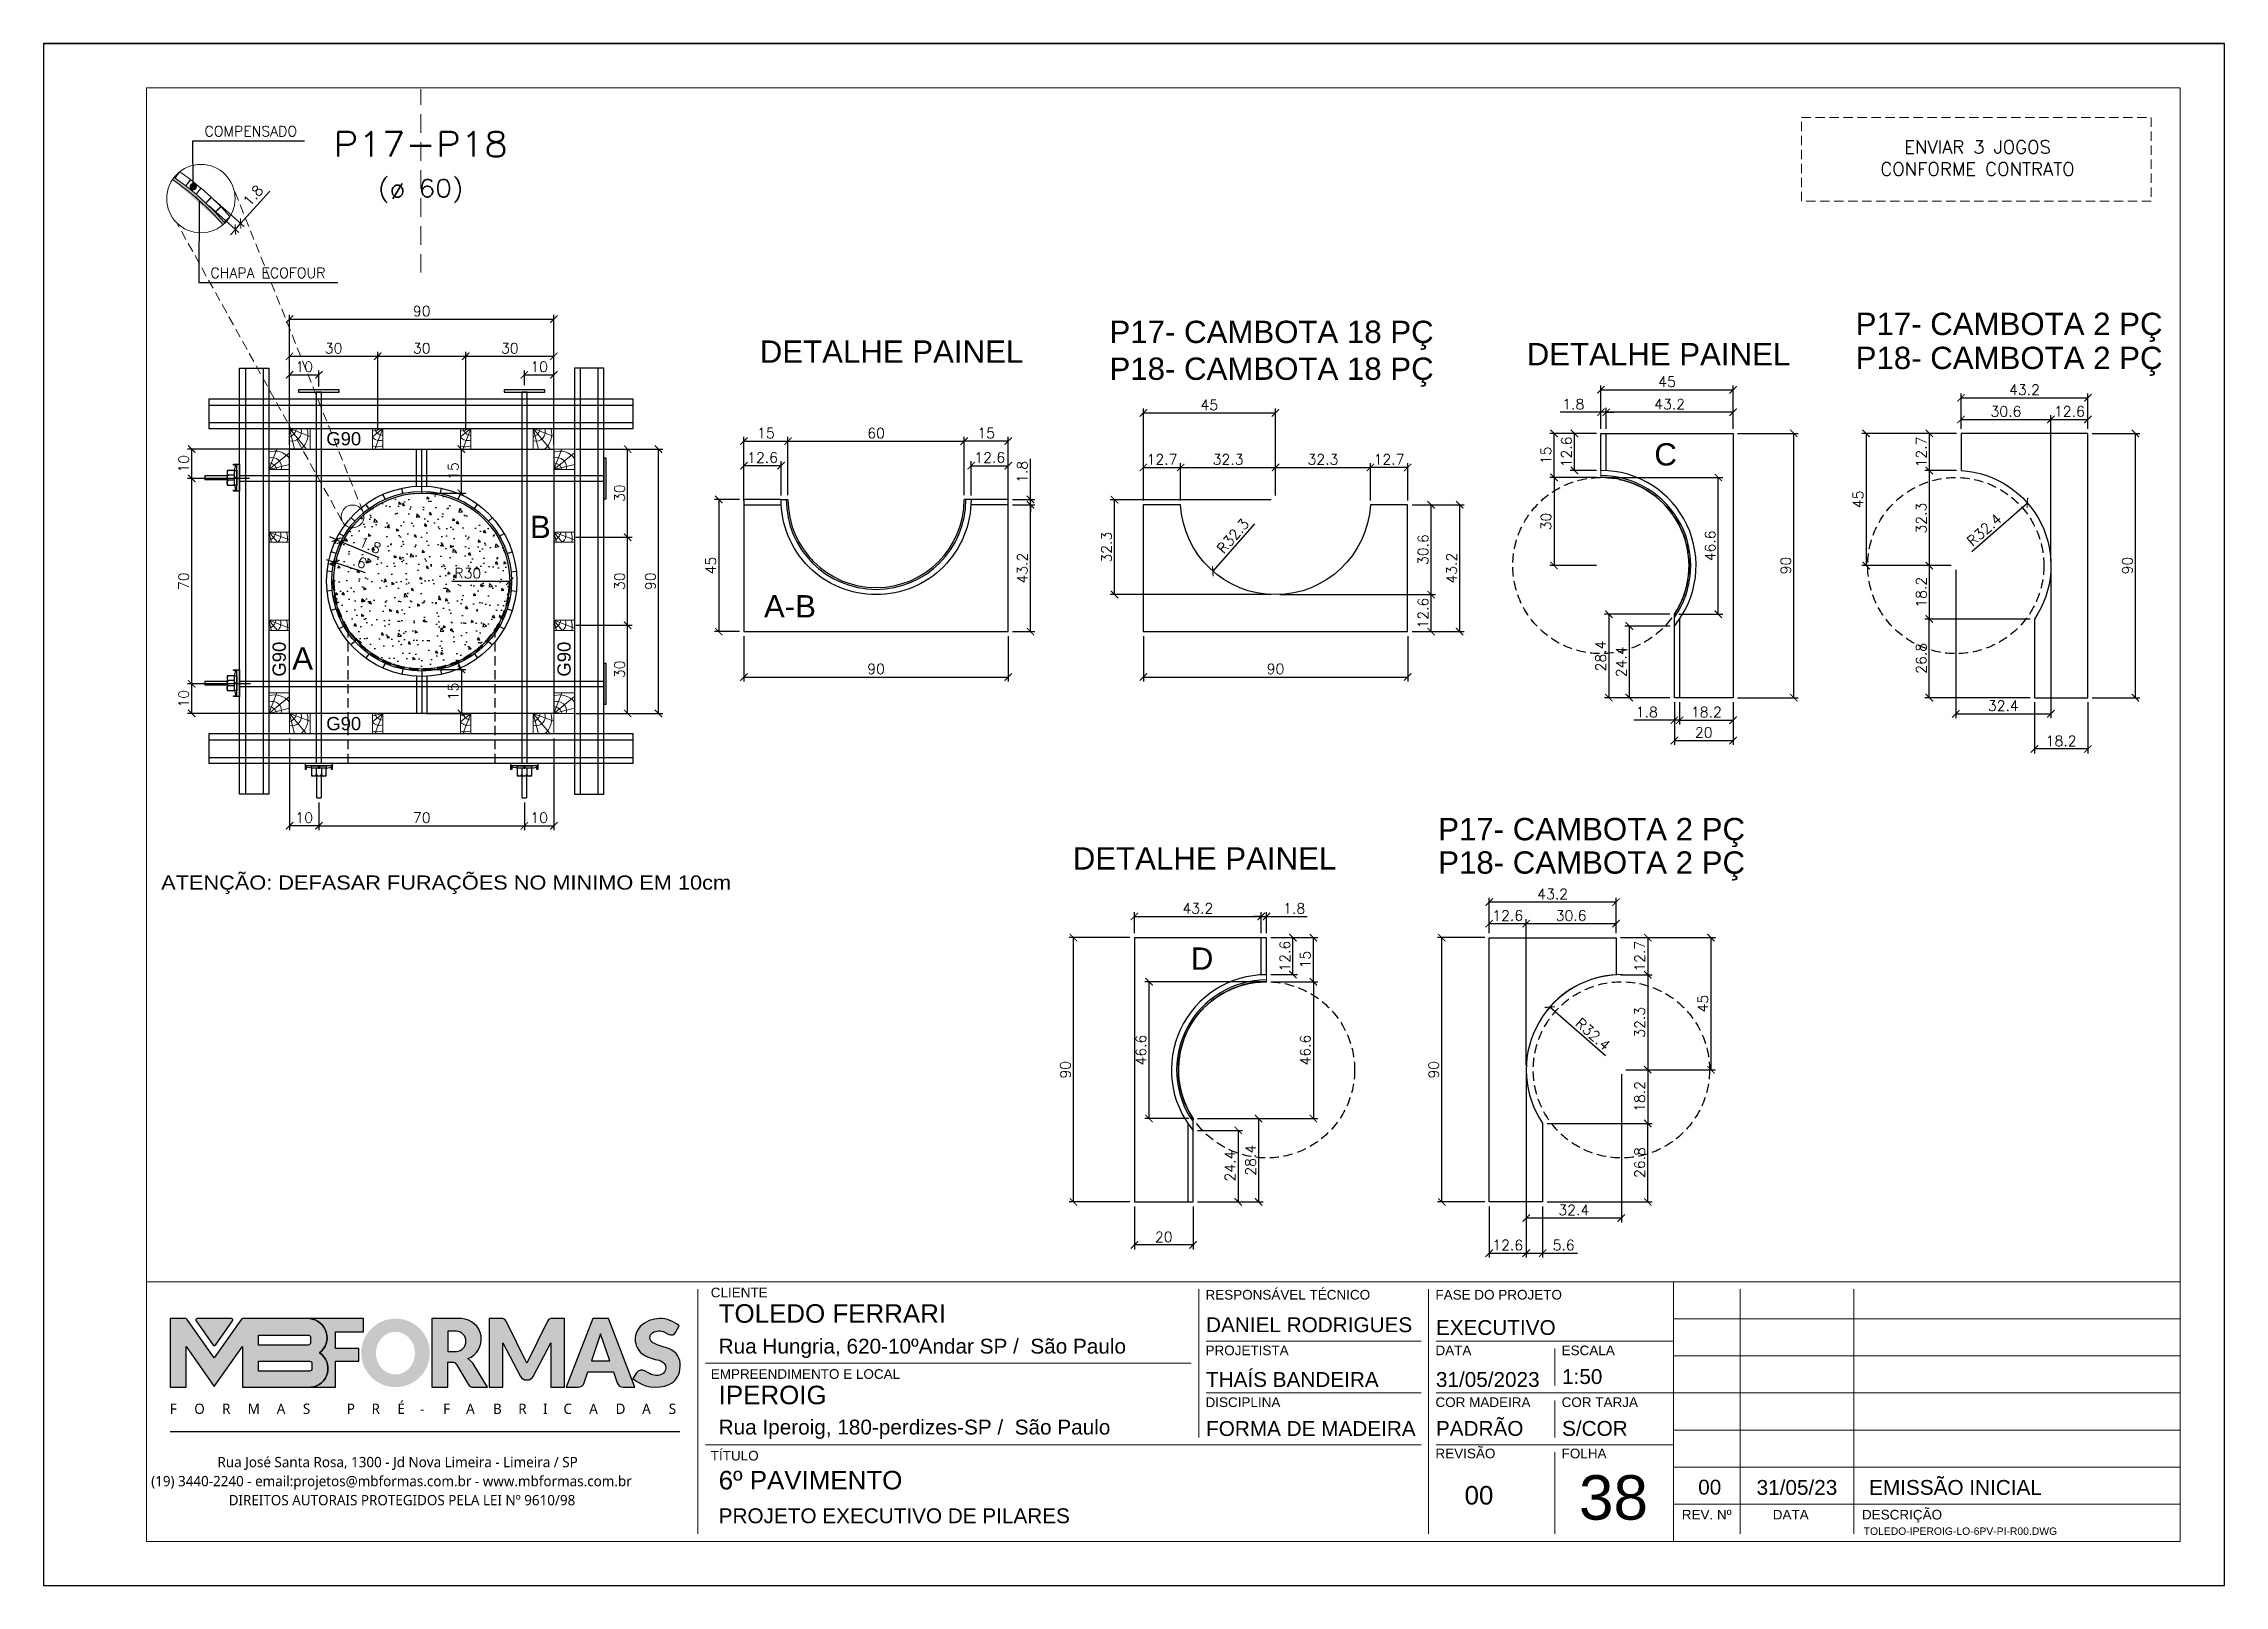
# Model space of a CAD drawing. Extents: x -23436 to 4767, y -4131 to 9755.
# Drawn here: x -17506 to -16021, y -1668 to -618 of the extents above; entities that cross this region are included whole.
import ezdxf
from ezdxf.enums import TextEntityAlignment as Align

# ---------------------------------------------------------------- set-up
doc = ezdxf.new("R2010")
doc.units = 0
doc.header["$PDMODE"] = 2
doc.header["$PDSIZE"] = 10
doc.linetypes.add('DASHED2', pattern=[9.525, 6.35, -3.175])
doc.linetypes.add('HIDDEN', pattern=[9.525, 6.35, -3.175])
doc.layers.get('0').update_dxf_attribs({"lineweight": 13})
doc.layers.get('Defpoints').update_dxf_attribs({"lineweight": 13})
for name, color, linetype in [('Barra de Ancoragem', 20, 'Continuous'), ('CHAPA', 1, 'Continuous'), ('Concreto', 250, 'HIDDEN'), ('Cota', 4, 'Continuous'), ('MB Logo', 254, 'Continuous'), ('Painéis', 30, 'Continuous'), ('Perfil Metálico', 224, 'Continuous'), ('Texto de Titulo', 7, 'Continuous'), ('Texto Qtd Sarr', 242, 'Continuous'), ('TEXTO_GERAL', 7, 'Continuous')]:
    doc.layers.add(name, color=color, linetype=linetype)
for name, color, linetype, lineweight in [('Carimbo', 7, 'Continuous', 13), ('contorno de painel', 7, 'Continuous', 13), ('cotas', 4, 'Continuous', 13), ('EST-SIMB', 7, 'Continuous', 9), ('FOLHA MB', 7, 'Continuous', 13), ('HACHURACONCRETO', 7, 'Continuous', 13), ('Madeira', 100, 'Continuous', 13), ('N° FOLHA', 5, 'Continuous', 13), ('S-BEAM', 3, 'Continuous', 18), ('S-COLS', 5, 'Continuous', 18), ('Texto Seção', 7, 'Continuous', 15)]:
    doc.layers.add(name, color=color, linetype=linetype, lineweight=lineweight)
doc.layers.add('Laje_Perimetro', color=7, linetype='Continuous', plot=False)
doc.styles.add('ARIAL', font='arial.ttf', dxfattribs={"oblique": 15, "height": 25})
doc.styles.add('MB_C01', font='arial.ttf', dxfattribs={"height": 1.3})
doc.styles.add('MB_C02', font='arial.ttf', dxfattribs={"height": 2})
doc.styles.add('MB_C03', font='arial.ttf', dxfattribs={"height": 2.5})
doc.styles.add('MB_C04', font='arial.ttf', dxfattribs={"height": 6})
doc.styles.add('MtXpl_Lucida_Sans_Un', font='l_10646.ttf')
doc.styles.add('ROMANS', font='romans.shx')
doc.styles.add('SANSSERIF', font='sas_____.pfb')
doc.dimstyles.new('COTA SECAO', dxfattribs={"dimtxt": 7, "dimasz": 5, "dimexe": 3, "dimexo": 3, "dimgap": 2, "dimtad": 3, "dimdec": 1, "dimlfac": 0.5, "dimzin": 12, "dimdsep": 46, "dimtxsty": 'ROMANS', "dimblk": 'ARCHTICK', "dimcen": 0, "dimclrd": 4, "dimclre": 4, "dimclrt": 1, "dimadec": 1, "dimazin": 3, "dimtfac": 1, "dimtdec": 1, "dimtmove": 0, "dimatfit": 3, "dimldrblk": 'OBLIQUE', "dimfxl": 0, "dimtolj": 1, "dimtzin": 12, "dimarcsym": 0})
doc.dimstyles.new('PAINEL', dxfattribs={"dimtxt": 7, "dimasz": 5, "dimexe": 3, "dimexo": 3, "dimgap": 3, "dimtad": 1, "dimdec": 1, "dimzin": 12, "dimdsep": 46, "dimtxsty": 'ROMANS', "dimblk": 'ARCHTICK', "dimcen": 0, "dimclrd": 4, "dimclre": 4, "dimclrt": 1, "dimadec": 1, "dimazin": 3, "dimtfac": 1, "dimtdec": 1, "dimtmove": 0, "dimatfit": 3, "dimldrblk": 'OBLIQUE', "dimfxl": 0, "dimtolj": 1, "dimtzin": 12, "dimarcsym": 0})

msp = doc.modelspace()

# ---------------------------------------------------------------- texts
at = {"layer": 'Carimbo', "color": 1, "linetype": 'Continuous', "style": 'ARIAL', "width": 1.1}
msp.add_text('ATENÇÃO: DEFASAR FURAÇÕES NO MINIMO EM 10cm', height=9.6306, dxfattribs=at).set_placement((-17426.313, -1193.906))
at = {"layer": 'contorno de painel', "color": 240, "char_height": 7, "attachment_point": 7, "style": 'ROMANS'}
for s, insert in [('COMPENSADO', (-17396.793, -680.921)), ('CHAPA ECOFOUR', (-17392.772, -777.401))]:
    msp.add_mtext(s, dxfattribs=dict(at, insert=insert))
at = {"layer": 'cotas', "color": 7, "insert": (-16189.462, -695.664), "char_height": 9, "width": 168.92715, "attachment_point": 5, "style": 'ROMANS'}
msp.add_mtext('\\A1;ENVIAR 3 JOGOS CONFORME CONTRATO', dxfattribs=at)
at = {"layer": 'N° FOLHA', "color": 5, "style": 'MB_C04'}
msp.add_text('38', height=30.3061, dxfattribs=at).set_placement((-16460.91, -1622.997))
at = {"layer": 'Texto Seção', "color": 0, "linetype": 'Continuous', "style": 'SANSSERIF'}
for p in [(-17313.9, -886.832), (-17313.9, -1080.83)]:
    msp.add_text('G90', height=9, dxfattribs=at).set_placement(p, align=Align.MIDDLE_LEFT)
for p in [(-17345.973, -1048.832), (-17151.973, -1048.832)]:
    msp.add_text('G90', height=9, rotation=90, dxfattribs=at).set_placement(p, align=Align.MIDDLE_LEFT)
at = {"layer": 'TEXTO_GERAL', "color": 0, "linetype": 'Continuous', "style": 'SANSSERIF'}
for s, p in [('P17- CAMBOTA 2 PÇ ', (-16272.418, -808.62)), ('P17- CAMBOTA 18 PÇ', (-16780.55, -814.055)), ('DETALHE PAINEL', (-17018.701, -827.475)), ('P18- CAMBOTA 18 PÇ', (-16780.55, -839.145)), ('DETALHE PAINEL', (-16496.427, -829.247)), ('P18- CAMBOTA 2 PÇ ', (-16272.418, -831.776)), ('C', (-16409.53, -897.466)), ('B', (-17175.181, -946.894)), ('A-B', (-17015.851, -1000.962)), ('A', (-17337.093, -1036.444)), ('P17- CAMBOTA 2 PÇ ', (-16556.704, -1152.7)), ('DETALHE PAINEL', (-16805.549, -1172.674)), ('P18- CAMBOTA 2 PÇ ', (-16556.704, -1175.435)), ('D', (-16725.162, -1240.893))]:
    msp.add_text(s, height=15.207, dxfattribs=at).set_placement(p, align=Align.MIDDLE_LEFT)

# ---------------------------------------------------------------- blocks, each defined once
blk = doc.blocks.new('MB-NOVO')
at = {"layer": 'MB Logo', "linetype": 'Continuous'}
h = blk.add_hatch(color=256, dxfattribs=at)
h.dxf.hatch_style = 1
h.set_gradient(color1=(242, 132, 69), color2=(247, 180, 141), rotation=90, tint=1)
h.paths.add_polyline_path([(-18529.6, 10980.8), (-18475.7, 10980.8, 0.706757), (-18468.7, 11008, 0.681802), (-18476.7, 11034.9), (-18529.4, 11034.9, 0.243712), (-18530.2, 11034.5), (-18551.7, 11003.9), (-18573.3, 11034.5, 0.243712), (-18574.1, 11034.9), (-18586.5, 11034.9), (-18586.5, 10980.8), (-18573.9, 10980.8), (-18573.9, 11012.9), (-18551.7, 10981.5), (-18529.6, 11012.9)])
h.paths.add_polyline_path([(-18516.8, 11014.1), (-18516.8, 11022), (-18477.8, 11022, -0.414214), (-18475.8, 11020), (-18475.8, 11016.1, -0.414214), (-18477.8, 11014.1)], flags=16)
h.paths.add_polyline_path([(-18516.8, 11001.4), (-18476.8, 11001.4, -0.414214), (-18474.8, 10999.4), (-18474.8, 10995.5, -0.414214), (-18476.8, 10993.5), (-18516.8, 10993.5)], flags=16)
at = {"layer": 'MB Logo', "true_color": 0x262626}
h = blk.add_hatch(color=250, dxfattribs=at)
h.dxf.hatch_style = 1
h.paths.add_polyline_path([(-18537.3, 11033.3, 0.60809), (-18538.1, 11034.9), (-18565.3, 11034.9, 0.60809), (-18566.1, 11033.3), (-18552.5, 11014, 0.518202), (-18550.9, 11014)])
h = blk.add_hatch(color=250, dxfattribs=at)
h.dxf.hatch_style = 1
h.paths.add_polyline_path([(-18456.2, 11011.3), (-18456.2, 11024.6), (-18434.2, 11024.6), (-18434.2, 11034.9), (-18476.7, 11034.9, -0.681802), (-18468.7, 11008, -0.706757), (-18475.7, 10980.8), (-18456.2, 10980.8), (-18456.2, 11001.4), (-18437.8, 11001.4), (-18437.8, 11011.3)])
h = blk.add_hatch(color=250, dxfattribs=at)
h.dxf.hatch_style = 1
h.paths.add_polyline_path([(-18435.9, 11007.9, 1), (-18381.9, 11007.9, 1)])
edge = h.paths.add_edge_path(flags=16)
edge.add_ellipse((-18409, 11007.7), major_axis=(0, 16.8), ratio=0.916255, start_angle=0, end_angle=360)
h = blk.add_hatch(color=250, dxfattribs=at)
h.dxf.hatch_style = 1
h.paths.add_polyline_path([(-18357, 11034.9), (-18380.2, 11034.9), (-18380.2, 10980.8), (-18367.6, 10980.8), (-18367.6, 11000.7), (-18363.4, 11000.7, -0.195765), (-18360.9, 10998.9), (-18351.8, 10983.2, 0.261385), (-18347.5, 10980.8), (-18336.4, 10980.8), (-18347.5, 10999, 0.082429), (-18349.6, 11001.5), (-18351.9, 11003.4, 0.81838)])
h.paths.add_polyline_path([(-18360.8, 11009), (-18367.6, 11009), (-18367.6, 11025), (-18360.8, 11025, -0.92578)], flags=16)
h = blk.add_hatch(color=250, dxfattribs=at)
h.dxf.hatch_style = 1
h.paths.add_polyline_path([(-18286.6, 11015.9), (-18286.6, 10980.8), (-18275.8, 10980.8), (-18275.8, 11034.9), (-18286.6, 11034.9, 0.216647), (-18289.4, 11032.4), (-18305.5, 10999.8), (-18321.6, 11032.7, 0.199908), (-18324.3, 11034.9), (-18335.2, 11034.9), (-18335.2, 10980.8), (-18324.3, 10980.8), (-18324.3, 11015.9), (-18310.4, 10989.3, 0.279644), (-18306, 10986.6, 0.340986), (-18300.5, 10989.3)])
h = blk.add_hatch(color=250, dxfattribs=at)
h.dxf.hatch_style = 1
h.paths.add_polyline_path([(-18274.4, 10980.8), (-18265, 10980.8, 0.322517), (-18260.2, 10984.3), (-18257.3, 10993), (-18237.2, 10993), (-18234.3, 10984.3, 0.322517), (-18229.5, 10980.8), (-18220.3, 10980.8), (-18241.2, 11034.9), (-18253.4, 11034.9)])
h.paths.add_polyline_path([(-18254.4, 11001.6), (-18247.3, 11023), (-18240.1, 11001.6)], flags=16)
h = blk.add_hatch(color=250, dxfattribs=at)
h.dxf.hatch_style = 1
h.paths.add_polyline_path([(-18206, 11024, -0.247671), (-18196.9, 11024.3), (-18193.5, 11022.5, 0.40799), (-18188.2, 11024.1), (-18185.4, 11029.1, 0.392837), (-18216.2, 11028.7, 0.467779), (-18213.3, 11006.3, 0.077523), (-18201.2, 11002.1, -0.214206), (-18196.1, 10997.9, -0.284295), (-18198.2, 10991.4, -0.26924), (-18208.8, 10991.6), (-18212.2, 10993.6, 0.407727), (-18219, 10992.1), (-18221.8, 10987.7, 0.296878), (-18193.2, 10983.1, 0.272251), (-18184.9, 10995.3), (-18184.6, 10997.9, 0.348906), (-18193.7, 11011.2), (-18200.4, 11013.5, -0.045018), (-18205.8, 11015.7, -0.618284)])
at = {"layer": 'MB Logo', "linetype": 'Continuous'}
blk.add_line((-18586.5, 10945.9), (-18184.8, 10945.9), dxfattribs=at)
at = {"layer": 'MB Logo', "color": 23, "linetype": 'Continuous', "true_color": 0xf28445}
for points in [[(-18573.3, 11034.5, 0.243712), (-18574.1, 11034.9), (-18586.5, 11034.9), (-18586.5, 10980.8), (-18573.9, 10980.8), (-18573.9, 11012.9), (-18551.7, 10981.5), (-18529.6, 11012.9), (-18529.6, 10980.8), (-18475.7, 10980.8, 0.706757), (-18468.7, 11008, 0.681802), (-18476.7, 11034.9), (-18529.4, 11034.9, 0.243712), (-18530.2, 11034.5), (-18551.7, 11003.9)], [(-18516.8, 11022), (-18477.8, 11022, -0.414214), (-18475.8, 11020), (-18475.8, 11016.1, -0.414214), (-18477.8, 11014.1), (-18516.8, 11014.1)], [(-18516.8, 11001.4), (-18476.8, 11001.4, -0.414214), (-18474.8, 10999.4), (-18474.8, 10995.5, -0.414214), (-18476.8, 10993.5), (-18516.8, 10993.5)]]:
    blk.add_lwpolyline(points, format="xyb", close=True, dxfattribs=at)
at = {"layer": 'MB Logo', "color": 250, "true_color": 0x262626}
for points in [[(-18537.3, 11033.3, 0.60809), (-18538.1, 11034.9), (-18565.3, 11034.9, 0.60809), (-18566.1, 11033.3), (-18552.5, 11014, 0.518202), (-18550.9, 11014)], [(-18437.8, 11011.3), (-18456.2, 11011.3), (-18456.2, 11024.6), (-18434.2, 11024.6), (-18434.2, 11034.9), (-18476.7, 11034.9, -0.681802), (-18468.7, 11008, -0.706757), (-18475.7, 10980.8), (-18456.2, 10980.8), (-18456.2, 11001.4), (-18437.8, 11001.4)], [(-18347.5, 10980.8), (-18336.4, 10980.8), (-18347.5, 10999, 0.082429), (-18349.6, 11001.5), (-18351.9, 11003.4, 0.81838), (-18357, 11034.9), (-18380.2, 11034.9), (-18380.2, 10980.8), (-18367.6, 10980.8), (-18367.6, 11000.7), (-18363.4, 11000.7, -0.209789), (-18360.8, 10998.7), (-18351.8, 10983.2, 0.261385)], [(-18286.6, 11015.9), (-18286.6, 10980.8), (-18275.8, 10980.8), (-18275.8, 11034.9), (-18286.6, 11034.9, 0.216647), (-18289.4, 11032.4), (-18305.5, 10999.8), (-18321.5, 11032.4, 0.216647), (-18324.3, 11034.9), (-18335.2, 11034.9), (-18335.2, 10980.8), (-18324.3, 10980.8), (-18324.3, 11015.9), (-18310.4, 10989.3, 0.279644), (-18306, 10986.6), (-18304.9, 10986.6, 0.279644), (-18300.5, 10989.3)], [(-18265, 10980.8, 0.322517), (-18260.2, 10984.3), (-18257.3, 10993), (-18237.2, 10993), (-18234.3, 10984.3, 0.322517), (-18229.5, 10980.8), (-18220.3, 10980.8), (-18241.2, 11034.9), (-18253.4, 11034.9), (-18274.4, 10980.8)], [(-18206.2, 11015.9, -0.549626), (-18206.4, 11023.8, -0.258723), (-18196.9, 11024.3), (-18193.5, 11022.5, 0.40799), (-18188.2, 11024.1), (-18185.4, 11029.1, 0.392837), (-18216.2, 11028.7, 0.467779), (-18213.3, 11006.3, 0.077523), (-18201.2, 11002.1, -0.203897), (-18196.3, 10998.2), (-18196.1, 10997.8, -0.267611), (-18198, 10991.6), (-18198.5, 10991.3, -0.261145), (-18208.8, 10991.6), (-18212.2, 10993.6, 0.407727), (-18219, 10992.1), (-18221.8, 10987.7, 0.296878), (-18193.2, 10983.1, 0.265963), (-18184.9, 10994.9), (-18184.7, 10997.6, 0.340466), (-18193.1, 11011), (-18200.4, 11013.5, -0.049298)], [(-18367.6, 11009), (-18360.8, 11009, 0.92578), (-18360.8, 11025), (-18367.6, 11025)]]:
    blk.add_lwpolyline(points, format="xyb", close=True, dxfattribs=at)
blk.add_lwpolyline([(-18247.3, 11023), (-18254.4, 11001.6), (-18240.1, 11001.6)], close=True, dxfattribs=at)
at = {"layer": 'MB Logo', "color": 250, "true_color": 0x262626, "style": 'MtXpl_Lucida_Sans_Un'}
for s, height, p in [('F', 8.12, (-18586.8, 10959.8)), ('O', 8.12, (-18567.5, 10959.8)), ('R', 8.12, (-18545.6, 10959.8)), ('M', 8.12, (-18525.4, 10959.8)), ('A', 8.12, (-18502.5, 10959.8)), ('S', 8.12, (-18481.9, 10959.8)), ('P', 8.12, (-18447.3, 10959.8)), ('R', 8.12, (-18427.8, 10959.8)), ('É', 8.12, (-18407.5, 10959.8)), ('-', 8.12, (-18389.6, 10959.8)), ('F', 8.12, (-18371.4, 10959.8)), ('A', 8.12, (-18353.3, 10959.8)), ('B', 8.12, (-18332.1, 10959.8)), ('R', 8.12, (-18312.2, 10959.8)), ('I', 8.12, (-18292.7, 10959.8)), ('C', 8.12, (-18276.6, 10959.8)), ('A', 8.12, (-18256.3, 10959.8)), ('D', 8.12, (-18235.5, 10959.8)), ('A', 8.12, (-18214.6, 10959.8)), ('S', 8.12, (-18193.6, 10959.8)), ('DIREITOS AUTORAIS PROTEGIDOS PELA LEI Nº 9610/98', 8.122, (-18540.4, 10887.8))]:
    blk.add_text(s, height=height, dxfattribs=at).set_placement(p)
at = {"layer": 'MB Logo', "style": 'MtXpl_Lucida_Sans_Un'}
for s, p in [('Rua José Santa Rosa, 1300 - Jd Nova Limeira - Limeira / SP', (-18549.2, 10917.8)), ('(19) 3440-2240 - email:projetos@mbformas.com.br - www.mbformas.com.br', (-18601.5, 10902.8))]:
    blk.add_text(s, height=8.122, dxfattribs=at).set_placement(p)
blk = doc.blocks.new('A$C169d8357')
at = {"layer": 'FOLHA MB', "color": 1}
for p, q in [((1109.8, 356.7), (70, 356.7)), ((1109.8, 356.7), (1109.8, 179.9)), ((1455, 356.7), (1109.8, 356.7)), ((445.6, 351.7), (445.6, 185)), ((786.6, 351.7), (786.6, 250.7)), ((943.1, 351.7), (943.1, 185)), ((1155.3, 185), (1155.3, 351.7)), ((1232.6, 351.7), (1232.6, 185)), ((1455, 331.5), (1109.8, 331.5)), ((938.1, 316.3), (791.6, 316.3)), ((1109.8, 316.3), (948.2, 316.3)), ((781.5, 301.2), (450.7, 301.2)), ((1029, 311.3), (1029, 286)), ((1455, 306.2), (1109.8, 306.2)), ((938.1, 281), (791.6, 281)), ((1109.8, 281), (948.2, 281)), ((1029, 275.9), (1029, 250.7)), ((1455, 281), (1109.8, 281)), ((1455, 255.7), (1109.8, 255.7)), ((938.1, 245.6), (450.7, 245.6)), ((1109.8, 245.6), (948.2, 245.6)), ((1029, 240.6), (1029, 185)), ((1455, 230.4), (1109.8, 230.4)), ((1455, 205.2), (1109.8, 205.2))]:
    blk.add_line(p, q, dxfattribs=at)
for points in [[(0, 1199.9), (0, 149.9), (1485, 149.9), (1485, 1199.9)], [(70, 1169.9), (70, 179.9), (1455, 179.9), (1455, 1169.9)]]:
    blk.add_lwpolyline(points, close=True, dxfattribs=at)
at = {"layer": 'MB Logo', "xscale": 0.8642040370897565, "yscale": 0.8642040370897565, "zscale": 0.8642040370897565}
blk.add_blockref('MB-NOVO', (16148.7, -9204.8), dxfattribs=at)
at = {"layer": 'FOLHA MB', "color": 6}
for s, height, style, p in [('CLIENTE', 6.57, 'MB_C01', (454.3, 346.1)), ('RESPONSÁVEL TÉCNICO', 6.566, 'MB_C01', (791.2, 344.6)), ('FASE DO PROJETO', 6.566, 'MB_C01', (947.8, 344.6)), ('Rua Hungria, 620-10ºAndar SP /  São Paulo', 10.102, 'MB_C02', (459.7, 307.8)), ('PROJETISTA', 6.57, 'MB_C01', (791.2, 306.7)), ('DATA', 6.57, 'MB_C01', (947.8, 306.7)), ('ESCALA', 6.57, 'MB_C01', (1033.7, 306.7)), ('EMPREENDIMENTO E LOCAL', 6.566, 'MB_C01', (454.3, 290.6)), ('DISCIPLINA', 6.57, 'MB_C01', (791.2, 271.4)), ('COR MADEIRA', 6.566, 'MB_C01', (947.8, 271.4)), ('COR TARJA', 6.57, 'MB_C01', (1033.7, 271.4)), ('Rua Iperoig, 180-perdizes-SP /  São Paulo', 10.102, 'MB_C02', (459.7, 252.7)), ('TÍTULO', 6.57, 'MB_C01', (454.3, 235)), ('REVISÃO', 6.57, 'MB_C01', (947.8, 236.5)), ('FOLHA', 6.57, 'MB_C01', (1033.7, 236.5)), ('PROJETO EXECUTIVO DE PILARES', 10.102, 'MB_C02', (459.7, 192.3))]:
    blk.add_text(s, height=height, dxfattribs=dict(at, style=style)).set_placement(p)
at = {"layer": 'FOLHA MB', "color": 5}
for s, height, style, p in [('TOLEDO FERRARI', 12.628, 'MB_C03', (459.7, 328.8)), ('DANIEL RODRIGUES', 10.102, 'MB_C02', (791.6, 322.4)), ('EXECUTIVO', 10.1, 'MB_C02', (948.1, 320.5)), ('THAÍS BANDEIRA', 10.102, 'MB_C02', (791.5, 285.1)), ('1:50', 10.1, 'MB_C02', (1034, 287.1)), ('IPEROIG', 12.63, 'MB_C03', (459.7, 273.3)), ('31/05/2023', 10.1, 'MB_C02', (948.1, 285.1)), ('FORMA DE MADEIRA', 10.102, 'MB_C02', (791.6, 251.7)), ('PADRÃO', 10.1, 'MB_C02', (948.1, 251.8)), ('S/COR', 10.1, 'MB_C02', (1034, 251.8)), ('6º PAVIMENTO', 12.628, 'MB_C03', (459.7, 215.3)), ('EMISSÃO INICIAL', 10.102, 'MB_C02', (1243.1, 211.6)), ('00', 12.63, 'MB_C03', (967.6, 205)), ('00', 10.1, 'MB_C02', (1126.7, 211.8)), ('31/05/23', 10.1, 'MB_C02', (1166.5, 211.6))]:
    blk.add_text(s, height=height, dxfattribs=dict(at, style=style)).set_placement(p)
at = {"layer": 'FOLHA MB', "color": 6, "style": 'MB_C01'}
for s, p in [('REV. Nº', (1132.5, 198.1)), ('DATA', (1189.7, 198.1)), ('DESCRIÇÃO', (1265.5, 198.1))]:
    blk.add_text(s, height=6.57, dxfattribs=at).set_placement(p, align=Align.MIDDLE_CENTER)
at = {"layer": 'FOLHA MB', "insert": (1239.4, 189.4), "char_height": 5.051, "width": 210.818, "attachment_point": 1, "style": 'MB_C04'}
blk.add_mtext('TOLEDO-IPEROIG-LO-6PV-PI-R00.DWG', dxfattribs=at)
blk = doc.blocks.new('titulo1')
at = {"layer": 'Defpoints', "color": 252, "linetype": 'HIDDEN', "ltscale": 2}
blk.add_line((0, 0), (0, 125), dxfattribs=at)
at = {"layer": 'Defpoints', "style": 'ROMANS', "oblique": 15}
blk.add_attdef('FOLHA', text='', height=10, dxfattribs=at).set_placement((0, 15.6), align=Align.MIDDLE_CENTER)
at = {"layer": 'Texto Qtd Sarr', "color": 3, "style": 'ROMANS', "oblique": 15}
for tag, height, p in [('TITULO', 17, (0, 71.4)), ('SEÇÃO', 12, (0, 41.5))]:
    blk.add_attdef(tag, text='', height=height, dxfattribs=at).set_placement(p, align=Align.MIDDLE_CENTER)
blk = doc.blocks.new('_ArchTick')
at = {"color": 0, "linetype": 'ByBlock', "const_width": 0.15}
blk.add_lwpolyline([(-0.5, -0.5), (0.5, 0.5)], dxfattribs=at)
blk = doc.blocks.new('*D812')
at = {"color": 4, "lineweight": -2, "transparency": 16777216}
blk.add_line((-17228.5, -983.9), (-17188.9, -983.9), dxfattribs=at)
at = {"layer": 'Defpoints', "color": 0, "transparency": 16777216}
for p in [(-17248.9, -983.9), (-17188.9, -983.9)]:
    blk.add_point(p, dxfattribs=at)
at = {"color": 4, "lineweight": -2, "transparency": 16777216, "xscale": 5, "yscale": 5, "zscale": 5, "rotation": 359.9999999999983}
blk.add_blockref('_ArchTick', (-17188.9, -983.9), dxfattribs=at)
at = {"color": 1, "transparency": 16777216, "insert": (-17217.5, -978.4), "char_height": 7, "attachment_point": 5, "style": 'ROMANS'}
blk.add_mtext('\\A1;R30', dxfattribs=at)
blk = doc.blocks.new('_OBLIQUE')
at = {"color": 0, "linetype": 'ByBlock', "lineweight": -2}
for p, q in [((0, 0), (-1, 0)), ((-0.5, -0.5), (0.5, 0.5))]:
    blk.add_line(p, q, dxfattribs=at)
blk = doc.blocks.new('*D813')
at = {"layer": 'Cota', "color": 4, "lineweight": -2, "transparency": 16777216}
for p, q in [((-17245.9, -893.9), (-17218.9, -893.9)), ((-17221.9, -923.9), (-17221.9, -893.9)), ((-17245.9, -923.9), (-17218.9, -923.9))]:
    blk.add_line(p, q, dxfattribs=at)
at = {"layer": 'Defpoints', "color": 0, "transparency": 16777216}
for p in [(-17248.9, -893.9), (-17221.9, -893.9), (-17248.9, -923.9)]:
    blk.add_point(p, dxfattribs=at)
at = {"layer": 'Cota', "color": 4, "lineweight": -2, "transparency": 16777216, "xscale": 5, "yscale": 5, "zscale": 5}
for p, rotation in [((-17221.9, -893.9), 90), ((-17221.9, -923.9), 270)]:
    blk.add_blockref('_ArchTick', p, dxfattribs=dict(at, rotation=rotation))
at = {"layer": 'Cota', "color": 1, "transparency": 16777216, "insert": (-17227.4, -908.9), "char_height": 7, "attachment_point": 5, "rotation": 90, "style": 'ROMANS'}
blk.add_mtext('\\A1;15', dxfattribs=at)
blk = doc.blocks.new('*D814')
at = {"layer": 'Cota', "color": 4, "lineweight": -2, "transparency": 16777216}
for p, q in [((-17245.9, -1043.9), (-17218.9, -1043.9)), ((-17221.9, -1043.9), (-17221.9, -1073.9)), ((-17245.9, -1073.9), (-17218.9, -1073.9))]:
    blk.add_line(p, q, dxfattribs=at)
at = {"layer": 'Defpoints', "color": 0, "transparency": 16777216}
for p in [(-17248.9, -1043.9), (-17248.9, -1073.9), (-17221.9, -1073.9)]:
    blk.add_point(p, dxfattribs=at)
at = {"layer": 'Cota', "color": 4, "lineweight": -2, "transparency": 16777216, "xscale": 5, "yscale": 5, "zscale": 5}
for p, rotation in [((-17221.9, -1043.9), 90), ((-17221.9, -1073.9), 270)]:
    blk.add_blockref('_ArchTick', p, dxfattribs=dict(at, rotation=rotation))
at = {"layer": 'Cota', "color": 1, "transparency": 16777216, "insert": (-17227.4, -1058.9), "char_height": 7, "attachment_point": 5, "rotation": 90, "style": 'ROMANS'}
blk.add_mtext('\\A1;15', dxfattribs=at)
blk = doc.blocks.new('A$C79e9a0e9')
at = {"layer": 'HACHURACONCRETO'}
h = blk.add_hatch(color=1, dxfattribs=at)
h.dxf.hatch_style = 1
edge = h.paths.add_edge_path()
edge.add_arc((7.76, 7.76), 7.76, 310.2446, 314.6328)
edge.add_line((13.21, 2.24), (13.04, 2.45))
edge.add_line((13.04, 2.45), (11.01, 4.66))
edge.add_line((11.01, 4.66), (8.88, 6.76))
edge.add_line((8.88, 6.76), (6.64, 8.76))
edge.add_line((6.64, 8.76), (4.31, 10.64))
edge.add_line((4.31, 10.64), (1.89, 12.41))
edge.add_line((1.89, 12.41), (1.66, 12.56))
edge.add_arc((7.76, 7.76), 7.76, 141.7919, 146.1805)
edge.add_arc((-32.61, -37.41), 60, 40.8548, 55.5702, ccw=False)
at = {"layer": 'contorno de painel'}
blk.add_circle((7.76, 7.76), 7.76, dxfattribs=at)
at = {"layer": 'EST-SIMB'}
for points in [[(2.69, 13.64), (1.89, 12.41), (1.66, 12.56)], [(2.92, 13.82), (1.89, 12.41), (4.31, 10.64), (5.37, 12.09), (2.96, 13.86)], [(14.35, 3.67), (12.33, 5.87), (11.01, 4.66), (13.04, 2.45), (14.33, 3.63)], [(13.21, 2.24), (13.03, 2.45), (14.18, 3.4)]]:
    blk.add_lwpolyline(points, dxfattribs=at)
for points in [[(7.77, 10.16), (6.64, 8.76), (4.31, 10.64), (5.44, 12.04)], [(7.84, 10.1), (6.64, 8.76), (8.88, 6.76), (10.08, 8.1)], [(12.27, 5.94), (11.01, 4.66), (8.87, 6.76), (10.14, 8.04)]]:
    blk.add_lwpolyline(points, close=True, dxfattribs=at)
blk.add_arc((-32.61, -37.41), 60, 40.8548, 55.5702, dxfattribs=at)
blk = doc.blocks.new('*D815')
at = {"layer": 'cotas', "color": 4, "lineweight": -2, "transparency": 16777216}
for p, q in [((-17390.1, -724.3), (-17369.9, -742.3)), ((-17372.2, -740.3), (-17352.4, -718.2)), ((-17393.7, -728.3), (-17373.5, -746.3)), ((-17375.8, -744.3), (-17372.2, -740.3)), ((-17375.8, -744.3), (-17379.1, -748))]:
    blk.add_line(p, q, dxfattribs=at)
at = {"layer": 'Defpoints', "color": 0, "transparency": 16777216}
for p in [(-17395.9, -726.3), (-17392.3, -722.3), (-17372.2, -740.3)]:
    blk.add_point(p, dxfattribs=at)
at = {"layer": 'cotas', "color": 4, "lineweight": -2, "transparency": 16777216, "xscale": 5, "yscale": 5, "zscale": 5}
for p, rotation in [((-17375.8, -744.3), 48.21383774102193), ((-17372.2, -740.3), 228.2138377410218)]:
    blk.add_blockref('_ArchTick', p, dxfattribs=dict(at, rotation=rotation))
at = {"layer": 'cotas', "color": 1, "transparency": 16777216, "insert": (-17363.8, -721.2), "char_height": 7, "attachment_point": 5, "rotation": 48.2138, "style": 'ROMANS'}
blk.add_mtext('\\A1;1.8', dxfattribs=at)
blk = doc.blocks.new('DOT')
at = {"color": 0, "linetype": 'ByBlock'}
blk.add_line((-0.5, 0), (-1, 0), dxfattribs=at)
at = {"color": 0, "linetype": 'ByBlock', "const_width": 0.5}
blk.add_lwpolyline([(-0.25, 0, 1), (0.25, 0, 1)], format="xyb", close=True, dxfattribs=at)
blk = doc.blocks.new('PONTALETE')
at = {"layer": 'Madeira'}
for q in [(2.71, 7), (7, 5.76), (7, 1.74)]:
    blk.add_line((0, 0), q, dxfattribs=at)
blk.add_lwpolyline([(0, 0), (7, 0), (7, 7), (0, 7)], close=True, dxfattribs=at)
for centre, radius, start, end in [((2.04, 0.06), 6.23, 37.28179, 109.09128), ((1.09, 0.9), 3.19, 343.60304, 109.98471), ((-0.21, -0.78), 3.09, 14.63219, 86.0383)]:
    blk.add_arc(centre, radius, start, end, dxfattribs=at)
blk = doc.blocks.new('MEIO PONTALETE')
at = {"layer": 'Madeira'}
for q in [(2.71, 7), (3.5, 2.88), (3.5, 0.87)]:
    blk.add_line((0, 0), q, dxfattribs=at)
blk.add_lwpolyline([(0, 0), (3.5, 0), (3.5, 7), (0, 7)], close=True, dxfattribs=at)
for centre, radius, start, end in [((2.04, 0.06), 6.23, 76.44987, 109.09128), ((1.09, 0.9), 3.19, 40.90626, 109.98471), ((-0.21, -0.78), 3.09, 14.63219, 86.0383)]:
    blk.add_arc(centre, radius, start, end, dxfattribs=at)
blk = doc.blocks.new('*D816')
at = {"layer": 'Cota', "color": 4, "lineweight": -2, "transparency": 16777216}
for p, q in [((-17144, -893.9), (-17084.7, -893.9)), ((-17087.7, -1073.9), (-17087.7, -893.9)), ((-17144, -1073.9), (-17084.7, -1073.9))]:
    blk.add_line(p, q, dxfattribs=at)
at = {"layer": 'Defpoints', "color": 0, "transparency": 16777216}
for p in [(-17147, -893.9), (-17087.7, -893.9), (-17147, -1073.9)]:
    blk.add_point(p, dxfattribs=at)
at = {"layer": 'Cota', "color": 4, "lineweight": -2, "transparency": 16777216, "xscale": 5, "yscale": 5, "zscale": 5}
for p, rotation in [((-17087.7, -893.9), 90), ((-17087.7, -1073.9), 270)]:
    blk.add_blockref('_ArchTick', p, dxfattribs=dict(at, rotation=rotation))
at = {"layer": 'Cota', "color": 1, "transparency": 16777216, "insert": (-17093.2, -983.9), "char_height": 7, "attachment_point": 5, "rotation": 90, "style": 'ROMANS'}
blk.add_mtext('\\A1;90', dxfattribs=at)
blk = doc.blocks.new('*D817')
at = {"layer": 'Cota', "color": 4, "lineweight": -2, "transparency": 16777216}
for p, q in [((-17144, -1013.9), (-17105.7, -1013.9)), ((-17108.7, -1073.9), (-17108.7, -1013.9)), ((-17144, -1073.9), (-17105.7, -1073.9))]:
    blk.add_line(p, q, dxfattribs=at)
at = {"layer": 'Defpoints', "color": 0, "transparency": 16777216}
for p in [(-17147, -1013.9), (-17108.7, -1013.9), (-17147, -1073.9)]:
    blk.add_point(p, dxfattribs=at)
at = {"layer": 'Cota', "color": 4, "lineweight": -2, "transparency": 16777216, "xscale": 5, "yscale": 5, "zscale": 5}
for p, rotation in [((-17108.7, -1013.9), 90), ((-17108.7, -1073.9), 270)]:
    blk.add_blockref('_ArchTick', p, dxfattribs=dict(at, rotation=rotation))
at = {"layer": 'Cota', "color": 1, "transparency": 16777216, "insert": (-17114.2, -1043.9), "char_height": 7, "attachment_point": 5, "rotation": 90, "style": 'ROMANS'}
blk.add_mtext('\\A1;30', dxfattribs=at)
blk = doc.blocks.new('*D818')
at = {"layer": 'Cota', "color": 4, "lineweight": -2, "transparency": 16777216}
for p, q in [((-17144, -953.9), (-17105.7, -953.9)), ((-17108.7, -1013.9), (-17108.7, -953.9)), ((-17144, -1013.9), (-17105.7, -1013.9))]:
    blk.add_line(p, q, dxfattribs=at)
at = {"layer": 'Defpoints', "color": 0, "transparency": 16777216}
for p in [(-17147, -953.9), (-17108.7, -953.9), (-17147, -1013.9)]:
    blk.add_point(p, dxfattribs=at)
at = {"layer": 'Cota', "color": 4, "lineweight": -2, "transparency": 16777216, "xscale": 5, "yscale": 5, "zscale": 5}
for p, rotation in [((-17108.7, -953.9), 90), ((-17108.7, -1013.9), 270)]:
    blk.add_blockref('_ArchTick', p, dxfattribs=dict(at, rotation=rotation))
at = {"layer": 'Cota', "color": 1, "transparency": 16777216, "insert": (-17114.2, -983.9), "char_height": 7, "attachment_point": 5, "rotation": 90, "style": 'ROMANS'}
blk.add_mtext('\\A1;30', dxfattribs=at)
blk = doc.blocks.new('*D819')
at = {"layer": 'Cota', "color": 4, "lineweight": -2, "transparency": 16777216}
for p, q in [((-17144, -893.9), (-17105.7, -893.9)), ((-17108.7, -953.9), (-17108.7, -893.9)), ((-17144, -953.9), (-17105.7, -953.9))]:
    blk.add_line(p, q, dxfattribs=at)
at = {"layer": 'Defpoints', "color": 0, "transparency": 16777216}
for p in [(-17147, -893.9), (-17108.7, -893.9), (-17147, -953.9)]:
    blk.add_point(p, dxfattribs=at)
at = {"layer": 'Cota', "color": 4, "lineweight": -2, "transparency": 16777216, "xscale": 5, "yscale": 5, "zscale": 5}
for p, rotation in [((-17108.7, -893.9), 90), ((-17108.7, -953.9), 270)]:
    blk.add_blockref('_ArchTick', p, dxfattribs=dict(at, rotation=rotation))
at = {"layer": 'Cota', "color": 1, "transparency": 16777216, "insert": (-17114.2, -923.9), "char_height": 7, "attachment_point": 5, "rotation": 90, "style": 'ROMANS'}
blk.add_mtext('\\A1;30', dxfattribs=at)
blk = doc.blocks.new('*D820')
at = {"layer": 'Cota', "color": 4, "lineweight": -2, "transparency": 16777216}
for p, q in [((-17338.9, -881.2), (-17338.9, -802.4)), ((-17338.9, -805.4), (-17158.9, -805.4)), ((-17158.9, -881.2), (-17158.9, -802.4))]:
    blk.add_line(p, q, dxfattribs=at)
at = {"layer": 'Defpoints', "color": 0, "transparency": 16777216}
for p in [(-17158.9, -805.4), (-17338.9, -884.2), (-17158.9, -884.2)]:
    blk.add_point(p, dxfattribs=at)
at = {"layer": 'Cota', "color": 4, "lineweight": -2, "transparency": 16777216, "xscale": 5, "yscale": 5, "zscale": 5, "rotation": 180}
blk.add_blockref('_ArchTick', (-17338.9, -805.4), dxfattribs=at)
at = {"layer": 'Cota', "color": 4, "lineweight": -2, "transparency": 16777216, "xscale": 5, "yscale": 5, "zscale": 5}
blk.add_blockref('_ArchTick', (-17158.9, -805.4), dxfattribs=at)
at = {"layer": 'Cota', "color": 1, "transparency": 16777216, "insert": (-17248.9, -799.9), "char_height": 7, "attachment_point": 5, "style": 'ROMANS'}
blk.add_mtext('\\A1;90', dxfattribs=at)
blk = doc.blocks.new('*D821')
at = {"layer": 'Cota', "color": 4, "lineweight": -2, "transparency": 16777216}
for p, q in [((-17338.9, -881.2), (-17338.9, -827.7)), ((-17338.9, -830.7), (-17278.9, -830.7)), ((-17278.9, -881.2), (-17278.9, -827.7))]:
    blk.add_line(p, q, dxfattribs=at)
at = {"layer": 'Defpoints', "color": 0, "transparency": 16777216}
for p in [(-17278.9, -830.7), (-17338.9, -884.2), (-17278.9, -884.2)]:
    blk.add_point(p, dxfattribs=at)
at = {"layer": 'Cota', "color": 4, "lineweight": -2, "transparency": 16777216, "xscale": 5, "yscale": 5, "zscale": 5, "rotation": 180}
blk.add_blockref('_ArchTick', (-17338.9, -830.7), dxfattribs=at)
at = {"layer": 'Cota', "color": 4, "lineweight": -2, "transparency": 16777216, "xscale": 5, "yscale": 5, "zscale": 5}
blk.add_blockref('_ArchTick', (-17278.9, -830.7), dxfattribs=at)
at = {"layer": 'Cota', "color": 1, "transparency": 16777216, "insert": (-17308.9, -825.2), "char_height": 7, "attachment_point": 5, "style": 'ROMANS'}
blk.add_mtext('\\A1;30', dxfattribs=at)
blk = doc.blocks.new('*D822')
at = {"layer": 'Cota', "color": 4, "lineweight": -2, "transparency": 16777216}
for p, q in [((-17278.9, -881.2), (-17278.9, -827.7)), ((-17278.9, -830.7), (-17218.9, -830.7)), ((-17218.9, -881.2), (-17218.9, -827.7))]:
    blk.add_line(p, q, dxfattribs=at)
at = {"layer": 'Defpoints', "color": 0, "transparency": 16777216}
for p in [(-17218.9, -830.7), (-17278.9, -884.2), (-17218.9, -884.2)]:
    blk.add_point(p, dxfattribs=at)
at = {"layer": 'Cota', "color": 4, "lineweight": -2, "transparency": 16777216, "xscale": 5, "yscale": 5, "zscale": 5, "rotation": 180}
blk.add_blockref('_ArchTick', (-17278.9, -830.7), dxfattribs=at)
at = {"layer": 'Cota', "color": 4, "lineweight": -2, "transparency": 16777216, "xscale": 5, "yscale": 5, "zscale": 5}
blk.add_blockref('_ArchTick', (-17218.9, -830.7), dxfattribs=at)
at = {"layer": 'Cota', "color": 1, "transparency": 16777216, "insert": (-17248.9, -825.2), "char_height": 7, "attachment_point": 5, "style": 'ROMANS'}
blk.add_mtext('\\A1;30', dxfattribs=at)
blk = doc.blocks.new('*D823')
at = {"layer": 'Cota', "color": 4, "lineweight": -2, "transparency": 16777216}
for p, q in [((-17218.9, -881.2), (-17218.9, -827.7)), ((-17218.9, -830.7), (-17158.9, -830.7)), ((-17158.9, -881.2), (-17158.9, -827.7))]:
    blk.add_line(p, q, dxfattribs=at)
at = {"layer": 'Defpoints', "color": 0, "transparency": 16777216}
for p in [(-17158.9, -830.7), (-17218.9, -884.2), (-17158.9, -884.2)]:
    blk.add_point(p, dxfattribs=at)
at = {"layer": 'Cota', "color": 4, "lineweight": -2, "transparency": 16777216, "xscale": 5, "yscale": 5, "zscale": 5, "rotation": 180}
blk.add_blockref('_ArchTick', (-17218.9, -830.7), dxfattribs=at)
at = {"layer": 'Cota', "color": 4, "lineweight": -2, "transparency": 16777216, "xscale": 5, "yscale": 5, "zscale": 5}
blk.add_blockref('_ArchTick', (-17158.9, -830.7), dxfattribs=at)
at = {"layer": 'Cota', "color": 1, "transparency": 16777216, "insert": (-17188.9, -825.2), "char_height": 7, "attachment_point": 5, "style": 'ROMANS'}
blk.add_mtext('\\A1;30', dxfattribs=at)
blk = doc.blocks.new('ERTYERTYUYTURTYUTRYU')
at = {"layer": 'Barra de Ancoragem'}
for p, q in [((8963.3, 10873.8), (8963.3, 10855.5)), ((8964.9, 10869.7), (8964.1, 10873.2)), ((8964.9, 10859.7), (8964.1, 10856.1)), ((8985.1, 10863.2), (8985.1, 10866.1))]:
    blk.add_line(p, q, dxfattribs=at)
at = {"layer": 'Barra de Ancoragem', "flags": 128}
for points in [[(8961.5, 10855.5), (8961.5, 10873.8), (8963.3, 10873.8), (8963.3, 10855.5)], [(8963.3, 10873.8), (8965.7, 10873.8), (8965.7, 10873.2), (8963.3, 10873.2)], [(8963.3, 10869.7), (8964.9, 10869.7), (8964.9, 10859.7), (8963.3, 10859.7)], [(8963.3, 10856.1), (8965.7, 10856.1), (8965.7, 10855.5), (8963.3, 10855.5)]]:
    blk.add_lwpolyline(points, close=True, dxfattribs=at)
for points in [[(8964.9, 10864.4), (8963.3, 10864.4), (8963.3, 10865), (8964.9, 10865), (8964.9, 10864.4), (8964.9, 10865)], [(8964.9, 10859.7), (8970.1, 10859.7), (8970.1, 10869.7), (8964.9, 10869.7)], [(8985.1, 10863.2), (8970.1, 10863.2), (8970.1, 10866.1), (8985.1, 10866.1)]]:
    blk.add_lwpolyline(points, dxfattribs=at)
for points in [[(8964.9, 10866.4), (8969, 10866.4, 0.729796), (8969, 10869.7, 0.729796)], [(8964.9, 10862.9), (8969, 10862.9, 0.666667), (8969, 10866.4, 0.666667)]]:
    blk.add_lwpolyline(points, format="xyb", dxfattribs=at)
at = {"layer": 'Barra de Ancoragem'}
blk.add_arc((8968.4, 10861.3), 1.7, 287.7564, 72.2436, dxfattribs=at)
blk = doc.blocks.new('*D824')
at = {"layer": 'Cota', "color": 4, "lineweight": -2, "transparency": 16777216}
for p, q in [((-17179, -850.4), (-17179, -840.3)), ((-17179, -843.3), (-17158.9, -843.3)), ((-17158.9, -890.9), (-17158.9, -840.3))]:
    blk.add_line(p, q, dxfattribs=at)
at = {"layer": 'Defpoints', "color": 0, "transparency": 16777216}
for p in [(-17158.9, -843.3), (-17179, -853.4), (-17158.9, -893.9)]:
    blk.add_point(p, dxfattribs=at)
at = {"layer": 'Cota', "color": 4, "lineweight": -2, "transparency": 16777216, "xscale": 5, "yscale": 5, "zscale": 5, "rotation": 180}
blk.add_blockref('_ArchTick', (-17179, -843.3), dxfattribs=at)
at = {"layer": 'Cota', "color": 4, "lineweight": -2, "transparency": 16777216, "xscale": 5, "yscale": 5, "zscale": 5}
blk.add_blockref('_ArchTick', (-17158.9, -843.3), dxfattribs=at)
at = {"layer": 'Cota', "color": 1, "transparency": 16777216, "insert": (-17168.9, -837.8), "char_height": 7, "attachment_point": 5, "style": 'ROMANS'}
blk.add_mtext('\\A1;10', dxfattribs=at)
blk = doc.blocks.new('*D825')
at = {"layer": 'Cota', "color": 4, "lineweight": -2, "transparency": 16777216}
for p, q in [((-17338.9, -890.9), (-17338.9, -840.3)), ((-17338.9, -843.3), (-17318.9, -843.3)), ((-17318.9, -851.2), (-17318.9, -840.3))]:
    blk.add_line(p, q, dxfattribs=at)
at = {"layer": 'Defpoints', "color": 0, "transparency": 16777216}
for p in [(-17318.9, -843.3), (-17318.9, -854.2), (-17338.9, -893.9)]:
    blk.add_point(p, dxfattribs=at)
at = {"layer": 'Cota', "color": 4, "lineweight": -2, "transparency": 16777216, "xscale": 5, "yscale": 5, "zscale": 5, "rotation": 180}
blk.add_blockref('_ArchTick', (-17338.9, -843.3), dxfattribs=at)
at = {"layer": 'Cota', "color": 4, "lineweight": -2, "transparency": 16777216, "xscale": 5, "yscale": 5, "zscale": 5}
blk.add_blockref('_ArchTick', (-17318.9, -843.3), dxfattribs=at)
at = {"layer": 'Cota', "color": 1, "transparency": 16777216, "insert": (-17328.9, -837.8), "char_height": 7, "attachment_point": 5, "style": 'ROMANS'}
blk.add_mtext('\\A1;10', dxfattribs=at)
blk = doc.blocks.new('*D826')
at = {"layer": 'Cota', "color": 4, "lineweight": -2, "transparency": 16777216}
for p, q in [((-17318.9, -1134.5), (-17318.9, -1153.4)), ((-17179, -1134.5), (-17179, -1153.4)), ((-17318.9, -1150.4), (-17179, -1150.4))]:
    blk.add_line(p, q, dxfattribs=at)
at = {"layer": 'Defpoints', "color": 0, "transparency": 16777216}
for p in [(-17318.9, -1131.5), (-17179, -1131.5), (-17179, -1150.4)]:
    blk.add_point(p, dxfattribs=at)
at = {"layer": 'Cota', "color": 4, "lineweight": -2, "transparency": 16777216, "xscale": 5, "yscale": 5, "zscale": 5, "rotation": 180}
blk.add_blockref('_ArchTick', (-17318.9, -1150.4), dxfattribs=at)
at = {"layer": 'Cota', "color": 4, "lineweight": -2, "transparency": 16777216, "xscale": 5, "yscale": 5, "zscale": 5}
blk.add_blockref('_ArchTick', (-17179, -1150.4), dxfattribs=at)
at = {"layer": 'Cota', "color": 1, "transparency": 16777216, "insert": (-17248.9, -1144.9), "char_height": 7, "attachment_point": 5, "style": 'ROMANS'}
blk.add_mtext('\\A1;70', dxfattribs=at)
blk = doc.blocks.new('*D827')
at = {"layer": 'Cota', "color": 4, "lineweight": -2, "transparency": 16777216}
for p, q in [((-17158.9, -1090.9), (-17158.9, -1153.4)), ((-17179, -1134.5), (-17179, -1153.4)), ((-17179, -1150.4), (-17158.9, -1150.4))]:
    blk.add_line(p, q, dxfattribs=at)
at = {"layer": 'Defpoints', "color": 0, "transparency": 16777216}
for p in [(-17158.9, -1087.9), (-17179, -1131.5), (-17158.9, -1150.4)]:
    blk.add_point(p, dxfattribs=at)
at = {"layer": 'Cota', "color": 4, "lineweight": -2, "transparency": 16777216, "xscale": 5, "yscale": 5, "zscale": 5, "rotation": 180}
blk.add_blockref('_ArchTick', (-17179, -1150.4), dxfattribs=at)
at = {"layer": 'Cota', "color": 4, "lineweight": -2, "transparency": 16777216, "xscale": 5, "yscale": 5, "zscale": 5}
blk.add_blockref('_ArchTick', (-17158.9, -1150.4), dxfattribs=at)
at = {"layer": 'Cota', "color": 1, "transparency": 16777216, "insert": (-17168.9, -1144.9), "char_height": 7, "attachment_point": 5, "style": 'ROMANS'}
blk.add_mtext('\\A1;10', dxfattribs=at)
blk = doc.blocks.new('*D828')
at = {"layer": 'Cota', "color": 4, "lineweight": -2, "transparency": 16777216}
for p, q in [((-17338.9, -1090.9), (-17338.9, -1153.4)), ((-17318.9, -1134.5), (-17318.9, -1153.4)), ((-17318.9, -1150.4), (-17338.9, -1150.4))]:
    blk.add_line(p, q, dxfattribs=at)
at = {"layer": 'Defpoints', "color": 0, "transparency": 16777216}
for p in [(-17338.9, -1087.9), (-17318.9, -1131.5), (-17338.9, -1150.4)]:
    blk.add_point(p, dxfattribs=at)
at = {"layer": 'Cota', "color": 4, "lineweight": -2, "transparency": 16777216, "xscale": 5, "yscale": 5, "zscale": 5, "rotation": 180}
blk.add_blockref('_ArchTick', (-17338.9, -1150.4), dxfattribs=at)
at = {"layer": 'Cota', "color": 4, "lineweight": -2, "transparency": 16777216, "xscale": 5, "yscale": 5, "zscale": 5}
blk.add_blockref('_ArchTick', (-17318.9, -1150.4), dxfattribs=at)
at = {"layer": 'Cota', "color": 1, "transparency": 16777216, "insert": (-17328.9, -1144.9), "char_height": 7, "attachment_point": 5, "style": 'ROMANS'}
blk.add_mtext('\\A1;10', dxfattribs=at)
blk = doc.blocks.new('*D829')
at = {"layer": 'Cota', "color": 4, "lineweight": -2, "transparency": 16777216}
for p, q in [((-17366.2, -1053.8), (-17408.5, -1053.8)), ((-17405.5, -1073.9), (-17405.5, -1053.8)), ((-17330.6, -1073.9), (-17408.5, -1073.9))]:
    blk.add_line(p, q, dxfattribs=at)
at = {"layer": 'Defpoints', "color": 0, "transparency": 16777216}
for p in [(-17405.5, -1053.8), (-17363.2, -1053.8), (-17327.6, -1073.9)]:
    blk.add_point(p, dxfattribs=at)
at = {"layer": 'Cota', "color": 4, "lineweight": -2, "transparency": 16777216, "xscale": 5, "yscale": 5, "zscale": 5}
for p, rotation in [((-17405.5, -1053.8), 90), ((-17405.5, -1073.9), 270)]:
    blk.add_blockref('_ArchTick', p, dxfattribs=dict(at, rotation=rotation))
at = {"layer": 'Cota', "color": 1, "transparency": 16777216, "insert": (-17411, -1063.9), "char_height": 7, "attachment_point": 5, "rotation": 90, "style": 'ROMANS'}
blk.add_mtext('\\A1;10', dxfattribs=at)
blk = doc.blocks.new('*D830')
at = {"layer": 'Cota', "color": 4, "lineweight": -2, "transparency": 16777216}
for p, q in [((-17330.6, -893.9), (-17408.5, -893.9)), ((-17405.5, -913.9), (-17405.5, -893.9)), ((-17366.2, -913.9), (-17408.5, -913.9))]:
    blk.add_line(p, q, dxfattribs=at)
at = {"layer": 'Defpoints', "color": 0, "transparency": 16777216}
for p in [(-17405.5, -893.9), (-17327.6, -893.9), (-17363.2, -913.9)]:
    blk.add_point(p, dxfattribs=at)
at = {"layer": 'Cota', "color": 4, "lineweight": -2, "transparency": 16777216, "xscale": 5, "yscale": 5, "zscale": 5}
for p, rotation in [((-17405.5, -893.9), 90), ((-17405.5, -913.9), 270)]:
    blk.add_blockref('_ArchTick', p, dxfattribs=dict(at, rotation=rotation))
at = {"layer": 'Cota', "color": 1, "transparency": 16777216, "insert": (-17411, -903.9), "char_height": 7, "attachment_point": 5, "rotation": 90, "style": 'ROMANS'}
blk.add_mtext('\\A1;10', dxfattribs=at)
blk = doc.blocks.new('*D831')
at = {"layer": 'Cota', "color": 4, "lineweight": -2, "transparency": 16777216}
for p, q in [((-17366.2, -913.9), (-17408.5, -913.9)), ((-17405.5, -1053.8), (-17405.5, -913.9)), ((-17365.4, -1053.8), (-17408.5, -1053.8))]:
    blk.add_line(p, q, dxfattribs=at)
at = {"layer": 'Defpoints', "color": 0, "transparency": 16777216}
for p in [(-17405.5, -913.9), (-17363.2, -913.9), (-17362.4, -1053.8)]:
    blk.add_point(p, dxfattribs=at)
at = {"layer": 'Cota', "color": 4, "lineweight": -2, "transparency": 16777216, "xscale": 5, "yscale": 5, "zscale": 5}
for p, rotation in [((-17405.5, -913.9), 90), ((-17405.5, -1053.8), 270)]:
    blk.add_blockref('_ArchTick', p, dxfattribs=dict(at, rotation=rotation))
at = {"layer": 'Cota', "color": 1, "transparency": 16777216, "insert": (-17411, -983.9), "char_height": 7, "attachment_point": 5, "rotation": 90, "style": 'ROMANS'}
blk.add_mtext('\\A1;70', dxfattribs=at)
blk = doc.blocks.new('*D832')
at = {"color": 4, "lineweight": -2, "transparency": 16777216}
for p, q in [((-16834.4, -928.2), (-16834.4, -900.6)), ((-16846.5, -928.2), (-16831.4, -928.2)), ((-16846.5, -931.8), (-16831.4, -931.8)), ((-16834.4, -931.8), (-16834.4, -928.2)), ((-16834.4, -931.8), (-16834.4, -936.8))]:
    blk.add_line(p, q, dxfattribs=at)
at = {"layer": 'Defpoints', "color": 0, "transparency": 16777216}
for p in [(-16849.5, -928.2), (-16849.5, -931.8), (-16834.4, -931.8)]:
    blk.add_point(p, dxfattribs=at)
at = {"color": 4, "lineweight": -2, "transparency": 16777216, "xscale": 5, "yscale": 5, "zscale": 5}
for p, rotation in [((-16834.4, -928.2), 270), ((-16834.4, -931.8), 90)]:
    blk.add_blockref('_ArchTick', p, dxfattribs=dict(at, rotation=rotation))
at = {"color": 1, "transparency": 16777216, "insert": (-16839.9, -909.4), "char_height": 7, "attachment_point": 5, "rotation": 90, "style": 'ROMANS'}
blk.add_mtext('\\A1;1.8', dxfattribs=at)
blk = doc.blocks.new('*D833')
at = {"color": 4, "lineweight": -2, "transparency": 16777216}
for p, q in [((-17029.5, -929.1), (-17029.5, -885.5)), ((-17029.5, -888.5), (-16999.5, -888.5)), ((-16999.5, -925.2), (-16999.5, -885.5))]:
    blk.add_line(p, q, dxfattribs=at)
at = {"layer": 'Defpoints', "color": 0, "transparency": 16777216}
for p in [(-16999.5, -888.5), (-17029.5, -932.1), (-16999.5, -928.2)]:
    blk.add_point(p, dxfattribs=at)
at = {"color": 4, "lineweight": -2, "transparency": 16777216, "xscale": 5, "yscale": 5, "zscale": 5, "rotation": 180}
blk.add_blockref('_ArchTick', (-17029.5, -888.5), dxfattribs=at)
at = {"color": 4, "lineweight": -2, "transparency": 16777216, "xscale": 5, "yscale": 5, "zscale": 5}
blk.add_blockref('_ArchTick', (-16999.5, -888.5), dxfattribs=at)
at = {"color": 1, "transparency": 16777216, "insert": (-17014.5, -883), "char_height": 7, "attachment_point": 5, "style": 'ROMANS'}
blk.add_mtext('\\A1;15', dxfattribs=at)
blk = doc.blocks.new('*D834')
at = {"color": 4, "lineweight": -2, "transparency": 16777216}
for p, q in [((-17029.5, -925.4), (-17029.5, -902.2)), ((-17004.2, -905.2), (-17029.5, -905.2)), ((-17004.2, -925.4), (-17004.2, -902.2))]:
    blk.add_line(p, q, dxfattribs=at)
at = {"layer": 'Defpoints', "color": 0, "transparency": 16777216}
for p in [(-17029.5, -905.2), (-17029.5, -928.4), (-17004.2, -928.4)]:
    blk.add_point(p, dxfattribs=at)
at = {"color": 4, "lineweight": -2, "transparency": 16777216, "xscale": 5, "yscale": 5, "zscale": 5, "rotation": 180}
blk.add_blockref('_ArchTick', (-17029.5, -905.2), dxfattribs=at)
at = {"color": 4, "lineweight": -2, "transparency": 16777216, "xscale": 5, "yscale": 5, "zscale": 5}
blk.add_blockref('_ArchTick', (-17004.2, -905.2), dxfattribs=at)
at = {"color": 1, "transparency": 16777216, "insert": (-17016.8, -899.7), "char_height": 7, "attachment_point": 5, "style": 'ROMANS'}
blk.add_mtext('\\A1;12.6', dxfattribs=at)
blk = doc.blocks.new('*D835')
at = {"color": 4, "lineweight": -2, "transparency": 16777216}
for p, q in [((-16879.5, -925.2), (-16879.5, -885.5)), ((-16849.5, -888.5), (-16879.5, -888.5)), ((-16849.5, -929.1), (-16849.5, -885.5))]:
    blk.add_line(p, q, dxfattribs=at)
at = {"layer": 'Defpoints', "color": 0, "transparency": 16777216}
for p in [(-16879.5, -888.5), (-16879.5, -928.2), (-16849.5, -932.1)]:
    blk.add_point(p, dxfattribs=at)
at = {"color": 4, "lineweight": -2, "transparency": 16777216, "xscale": 5, "yscale": 5, "zscale": 5, "rotation": 180}
blk.add_blockref('_ArchTick', (-16879.5, -888.5), dxfattribs=at)
at = {"color": 4, "lineweight": -2, "transparency": 16777216, "xscale": 5, "yscale": 5, "zscale": 5}
blk.add_blockref('_ArchTick', (-16849.5, -888.5), dxfattribs=at)
at = {"color": 1, "transparency": 16777216, "insert": (-16864.5, -883), "char_height": 7, "attachment_point": 5, "style": 'ROMANS'}
blk.add_mtext('\\A1;15', dxfattribs=at)
blk = doc.blocks.new('*D836')
at = {"color": 4, "lineweight": -2, "transparency": 16777216}
for p, q in [((-16874.8, -925.4), (-16874.8, -902.2)), ((-16874.8, -905.2), (-16849.5, -905.2)), ((-16849.5, -925.4), (-16849.5, -902.2))]:
    blk.add_line(p, q, dxfattribs=at)
at = {"layer": 'Defpoints', "color": 0, "transparency": 16777216}
for p in [(-16849.5, -905.2), (-16874.8, -928.4), (-16849.5, -928.4)]:
    blk.add_point(p, dxfattribs=at)
at = {"color": 4, "lineweight": -2, "transparency": 16777216, "xscale": 5, "yscale": 5, "zscale": 5, "rotation": 180}
blk.add_blockref('_ArchTick', (-16874.8, -905.2), dxfattribs=at)
at = {"color": 4, "lineweight": -2, "transparency": 16777216, "xscale": 5, "yscale": 5, "zscale": 5}
blk.add_blockref('_ArchTick', (-16849.5, -905.2), dxfattribs=at)
at = {"color": 1, "transparency": 16777216, "insert": (-16862.1, -899.7), "char_height": 7, "attachment_point": 5, "style": 'ROMANS'}
blk.add_mtext('\\A1;12.6', dxfattribs=at)
blk = doc.blocks.new('*D837')
at = {"color": 4, "lineweight": -2, "transparency": 16777216}
for p, q in [((-16999.5, -925.2), (-16999.5, -885.5)), ((-16999.5, -888.5), (-16879.5, -888.5)), ((-16879.5, -925.2), (-16879.5, -885.5))]:
    blk.add_line(p, q, dxfattribs=at)
at = {"layer": 'Defpoints', "color": 0, "transparency": 16777216}
for p in [(-16879.5, -888.5), (-16999.5, -928.2), (-16879.5, -928.2)]:
    blk.add_point(p, dxfattribs=at)
at = {"color": 4, "lineweight": -2, "transparency": 16777216, "xscale": 5, "yscale": 5, "zscale": 5, "rotation": 180}
blk.add_blockref('_ArchTick', (-16999.5, -888.5), dxfattribs=at)
at = {"color": 4, "lineweight": -2, "transparency": 16777216, "xscale": 5, "yscale": 5, "zscale": 5}
blk.add_blockref('_ArchTick', (-16879.5, -888.5), dxfattribs=at)
at = {"color": 1, "transparency": 16777216, "insert": (-16939.5, -883), "char_height": 7, "attachment_point": 5, "style": 'ROMANS'}
blk.add_mtext('\\A1;60', dxfattribs=at)
blk = doc.blocks.new('*D838')
at = {"color": 4, "lineweight": -2, "transparency": 16777216}
for p, q in [((-17032.5, -928.2), (-17049.6, -928.2)), ((-17046.6, -928.2), (-17046.6, -1018.2)), ((-17032.5, -1018.2), (-17049.6, -1018.2))]:
    blk.add_line(p, q, dxfattribs=at)
at = {"layer": 'Defpoints', "color": 0, "transparency": 16777216}
for p in [(-17029.5, -928.2), (-17046.6, -1018.2), (-17029.5, -1018.2)]:
    blk.add_point(p, dxfattribs=at)
at = {"color": 4, "lineweight": -2, "transparency": 16777216, "xscale": 5, "yscale": 5, "zscale": 5}
for p, rotation in [((-17046.6, -928.2), 90), ((-17046.6, -1018.2), 270)]:
    blk.add_blockref('_ArchTick', p, dxfattribs=dict(at, rotation=rotation))
at = {"color": 1, "transparency": 16777216, "insert": (-17052.1, -973.2), "char_height": 7, "attachment_point": 5, "rotation": 90, "style": 'ROMANS'}
blk.add_mtext('\\A1;45', dxfattribs=at)
blk = doc.blocks.new('*D839')
at = {"color": 4, "lineweight": -2, "transparency": 16777216}
for p, q in [((-17029.5, -1021.2), (-17029.5, -1052.1)), ((-16849.5, -1021.2), (-16849.5, -1052.1)), ((-17029.5, -1049.1), (-16849.5, -1049.1))]:
    blk.add_line(p, q, dxfattribs=at)
at = {"layer": 'Defpoints', "color": 0, "transparency": 16777216}
for p in [(-17029.5, -1018.2), (-16849.5, -1018.2), (-16849.5, -1049.1)]:
    blk.add_point(p, dxfattribs=at)
at = {"color": 4, "lineweight": -2, "transparency": 16777216, "xscale": 5, "yscale": 5, "zscale": 5, "rotation": 180}
blk.add_blockref('_ArchTick', (-17029.5, -1049.1), dxfattribs=at)
at = {"color": 4, "lineweight": -2, "transparency": 16777216, "xscale": 5, "yscale": 5, "zscale": 5}
blk.add_blockref('_ArchTick', (-16849.5, -1049.1), dxfattribs=at)
at = {"color": 1, "transparency": 16777216, "insert": (-16939.5, -1043.6), "char_height": 7, "attachment_point": 5, "style": 'ROMANS'}
blk.add_mtext('\\A1;90', dxfattribs=at)
blk = doc.blocks.new('*D840')
at = {"color": 4, "lineweight": -2, "transparency": 16777216}
for p, q in [((-16846.5, -931.8), (-16831.4, -931.8)), ((-16834.4, -1018.2), (-16834.4, -931.8)), ((-16846.5, -1018.2), (-16831.4, -1018.2))]:
    blk.add_line(p, q, dxfattribs=at)
at = {"layer": 'Defpoints', "color": 0, "transparency": 16777216}
for p in [(-16849.5, -931.8), (-16834.4, -931.8), (-16849.5, -1018.2)]:
    blk.add_point(p, dxfattribs=at)
at = {"color": 4, "lineweight": -2, "transparency": 16777216, "xscale": 5, "yscale": 5, "zscale": 5}
for p, rotation in [((-16834.4, -931.8), 90), ((-16834.4, -1018.2), 270)]:
    blk.add_blockref('_ArchTick', p, dxfattribs=dict(at, rotation=rotation))
at = {"color": 1, "transparency": 16777216, "insert": (-16839.9, -975), "char_height": 7, "attachment_point": 5, "rotation": 90, "style": 'ROMANS'}
blk.add_mtext('\\A1;43.2', dxfattribs=at)
blk = doc.blocks.new('*D841')
at = {"color": 4, "lineweight": -2, "transparency": 16777216}
for p, q in [((-16574.5, -931.8), (-16539.1, -931.8)), ((-16542.1, -1018.2), (-16542.1, -931.8)), ((-16574.5, -1018.2), (-16539.1, -1018.2))]:
    blk.add_line(p, q, dxfattribs=at)
at = {"layer": 'Defpoints', "color": 0, "transparency": 16777216}
for p in [(-16577.5, -931.8), (-16542.1, -931.8), (-16577.5, -1018.2)]:
    blk.add_point(p, dxfattribs=at)
at = {"color": 4, "lineweight": -2, "transparency": 16777216, "xscale": 5, "yscale": 5, "zscale": 5}
for p, rotation in [((-16542.1, -931.8), 90), ((-16542.1, -1018.2), 270)]:
    blk.add_blockref('_ArchTick', p, dxfattribs=dict(at, rotation=rotation))
at = {"color": 1, "transparency": 16777216, "insert": (-16547.6, -975), "char_height": 7, "attachment_point": 5, "rotation": 90, "style": 'ROMANS'}
blk.add_mtext('\\A1;43.2', dxfattribs=at)
blk = doc.blocks.new('*D842')
at = {"color": 4, "lineweight": -2, "transparency": 16777216}
for p, q in [((-16574.5, -931.8), (-16558.5, -931.8)), ((-16561.5, -993), (-16561.5, -931.8)), ((-16664.5, -993), (-16558.5, -993))]:
    blk.add_line(p, q, dxfattribs=at)
at = {"layer": 'Defpoints', "color": 0, "transparency": 16777216}
for p in [(-16577.5, -931.8), (-16561.5, -931.8), (-16667.5, -993)]:
    blk.add_point(p, dxfattribs=at)
at = {"color": 4, "lineweight": -2, "transparency": 16777216, "xscale": 5, "yscale": 5, "zscale": 5}
for p, rotation in [((-16561.5, -931.8), 90), ((-16561.5, -993), 270)]:
    blk.add_blockref('_ArchTick', p, dxfattribs=dict(at, rotation=rotation))
at = {"color": 1, "transparency": 16777216, "insert": (-16567, -962.4), "char_height": 7, "attachment_point": 5, "rotation": 90, "style": 'ROMANS'}
blk.add_mtext('\\A1;30.6', dxfattribs=at)
blk = doc.blocks.new('*D843')
at = {"color": 4, "lineweight": -2, "transparency": 16777216}
for p, q in [((-16574.5, -993), (-16558.5, -993)), ((-16561.5, -1018.2), (-16561.5, -993)), ((-16574.5, -1018.2), (-16558.5, -1018.2))]:
    blk.add_line(p, q, dxfattribs=at)
at = {"layer": 'Defpoints', "color": 0, "transparency": 16777216}
for p in [(-16577.5, -993), (-16561.5, -993), (-16577.5, -1018.2)]:
    blk.add_point(p, dxfattribs=at)
at = {"color": 4, "lineweight": -2, "transparency": 16777216, "xscale": 5, "yscale": 5, "zscale": 5}
for p, rotation in [((-16561.5, -993), 90), ((-16561.5, -1018.2), 270)]:
    blk.add_blockref('_ArchTick', p, dxfattribs=dict(at, rotation=rotation))
at = {"color": 1, "transparency": 16777216, "insert": (-16567, -1005.6), "char_height": 7, "attachment_point": 5, "rotation": 90, "style": 'ROMANS'}
blk.add_mtext('\\A1;12.6', dxfattribs=at)
blk = doc.blocks.new('*D844')
at = {"color": 4, "lineweight": -2, "transparency": 16777216}
for p, q in [((-16670.5, -928.4), (-16780.1, -928.4)), ((-16777.1, -993), (-16777.1, -928.4)), ((-16670.5, -993), (-16780.1, -993))]:
    blk.add_line(p, q, dxfattribs=at)
at = {"layer": 'Defpoints', "color": 0, "transparency": 16777216}
for p in [(-16777.1, -928.4), (-16667.5, -928.4), (-16667.5, -993)]:
    blk.add_point(p, dxfattribs=at)
at = {"color": 4, "lineweight": -2, "transparency": 16777216, "xscale": 5, "yscale": 5, "zscale": 5}
for p, rotation in [((-16777.1, -928.4), 90), ((-16777.1, -993), 270)]:
    blk.add_blockref('_ArchTick', p, dxfattribs=dict(at, rotation=rotation))
at = {"color": 1, "transparency": 16777216, "insert": (-16782.6, -960.7), "char_height": 7, "attachment_point": 5, "rotation": 90, "style": 'ROMANS'}
blk.add_mtext('\\A1;32.3', dxfattribs=at)
blk = doc.blocks.new('*D845')
at = {"color": 4, "lineweight": -2, "transparency": 16777216}
for p, q in [((-16757.5, -928.8), (-16757.5, -903.4)), ((-16732.1, -928.8), (-16732.1, -903.4)), ((-16757.5, -906.4), (-16732.1, -906.4))]:
    blk.add_line(p, q, dxfattribs=at)
at = {"layer": 'Defpoints', "color": 0, "transparency": 16777216}
for p in [(-16732.1, -906.4), (-16757.5, -931.8), (-16732.1, -931.8)]:
    blk.add_point(p, dxfattribs=at)
at = {"color": 4, "lineweight": -2, "transparency": 16777216, "xscale": 5, "yscale": 5, "zscale": 5, "rotation": 180}
blk.add_blockref('_ArchTick', (-16757.5, -906.4), dxfattribs=at)
at = {"color": 4, "lineweight": -2, "transparency": 16777216, "xscale": 5, "yscale": 5, "zscale": 5}
blk.add_blockref('_ArchTick', (-16732.1, -906.4), dxfattribs=at)
at = {"color": 1, "transparency": 16777216, "insert": (-16744.8, -900.9), "char_height": 7, "attachment_point": 5, "style": 'ROMANS'}
blk.add_mtext('\\A1;12.7', dxfattribs=at)
blk = doc.blocks.new('*D846')
at = {"color": 4, "lineweight": -2, "transparency": 16777216}
for p, q in [((-16602.9, -928.8), (-16602.9, -903.4)), ((-16577.5, -928.8), (-16577.5, -903.4)), ((-16577.5, -906.4), (-16602.9, -906.4))]:
    blk.add_line(p, q, dxfattribs=at)
at = {"layer": 'Defpoints', "color": 0, "transparency": 16777216}
for p in [(-16602.9, -906.4), (-16602.9, -931.8), (-16577.5, -931.8)]:
    blk.add_point(p, dxfattribs=at)
at = {"color": 4, "lineweight": -2, "transparency": 16777216, "xscale": 5, "yscale": 5, "zscale": 5, "rotation": 180}
blk.add_blockref('_ArchTick', (-16602.9, -906.4), dxfattribs=at)
at = {"color": 4, "lineweight": -2, "transparency": 16777216, "xscale": 5, "yscale": 5, "zscale": 5}
blk.add_blockref('_ArchTick', (-16577.5, -906.4), dxfattribs=at)
at = {"color": 1, "transparency": 16777216, "insert": (-16590.2, -900.9), "char_height": 7, "attachment_point": 5, "style": 'ROMANS'}
blk.add_mtext('\\A1;12.7', dxfattribs=at)
blk = doc.blocks.new('*D847')
at = {"color": 4, "lineweight": -2, "transparency": 16777216}
for p, q in [((-16732.1, -928.8), (-16732.1, -903.4)), ((-16667.5, -925.4), (-16667.5, -903.4)), ((-16732.1, -906.4), (-16667.5, -906.4))]:
    blk.add_line(p, q, dxfattribs=at)
at = {"layer": 'Defpoints', "color": 0, "transparency": 16777216}
for p in [(-16667.5, -906.4), (-16732.1, -931.8), (-16667.5, -928.4)]:
    blk.add_point(p, dxfattribs=at)
at = {"color": 4, "lineweight": -2, "transparency": 16777216, "xscale": 5, "yscale": 5, "zscale": 5, "rotation": 180}
blk.add_blockref('_ArchTick', (-16732.1, -906.4), dxfattribs=at)
at = {"color": 4, "lineweight": -2, "transparency": 16777216, "xscale": 5, "yscale": 5, "zscale": 5}
blk.add_blockref('_ArchTick', (-16667.5, -906.4), dxfattribs=at)
at = {"color": 1, "transparency": 16777216, "insert": (-16699.8, -900.9), "char_height": 7, "attachment_point": 5, "style": 'ROMANS'}
blk.add_mtext('\\A1;32.3', dxfattribs=at)
blk = doc.blocks.new('*D848')
at = {"color": 4, "lineweight": -2, "transparency": 16777216}
for p, q in [((-16667.5, -925.4), (-16667.5, -903.4)), ((-16602.9, -928.8), (-16602.9, -903.4)), ((-16667.5, -906.4), (-16602.9, -906.4))]:
    blk.add_line(p, q, dxfattribs=at)
at = {"layer": 'Defpoints', "color": 0, "transparency": 16777216}
for p in [(-16602.9, -906.4), (-16667.5, -928.4), (-16602.9, -931.8)]:
    blk.add_point(p, dxfattribs=at)
at = {"color": 4, "lineweight": -2, "transparency": 16777216, "xscale": 5, "yscale": 5, "zscale": 5, "rotation": 180}
blk.add_blockref('_ArchTick', (-16667.5, -906.4), dxfattribs=at)
at = {"color": 4, "lineweight": -2, "transparency": 16777216, "xscale": 5, "yscale": 5, "zscale": 5}
blk.add_blockref('_ArchTick', (-16602.9, -906.4), dxfattribs=at)
at = {"color": 1, "transparency": 16777216, "insert": (-16635.2, -900.9), "char_height": 7, "attachment_point": 5, "style": 'ROMANS'}
blk.add_mtext('\\A1;32.3', dxfattribs=at)
blk = doc.blocks.new('*D849')
at = {"color": 4, "lineweight": -2, "transparency": 16777216}
for p, q in [((-16757.5, -928.8), (-16757.5, -866.3)), ((-16757.5, -869.3), (-16667.6, -869.3)), ((-16667.6, -925.4), (-16667.6, -866.3))]:
    blk.add_line(p, q, dxfattribs=at)
at = {"layer": 'Defpoints', "color": 0, "transparency": 16777216}
for p in [(-16667.6, -869.3), (-16757.5, -931.8), (-16667.6, -928.4)]:
    blk.add_point(p, dxfattribs=at)
at = {"color": 4, "lineweight": -2, "transparency": 16777216, "xscale": 5, "yscale": 5, "zscale": 5, "rotation": 180}
blk.add_blockref('_ArchTick', (-16757.5, -869.3), dxfattribs=at)
at = {"color": 4, "lineweight": -2, "transparency": 16777216, "xscale": 5, "yscale": 5, "zscale": 5}
blk.add_blockref('_ArchTick', (-16667.6, -869.3), dxfattribs=at)
at = {"color": 1, "transparency": 16777216, "insert": (-16712.6, -863.8), "char_height": 7, "attachment_point": 5, "style": 'ROMANS'}
blk.add_mtext('\\A1;45', dxfattribs=at)
blk = doc.blocks.new('*D850')
at = {"color": 4, "lineweight": -2, "transparency": 16777216}
blk.add_line((-16681.9, -944.7), (-16710.2, -977), dxfattribs=at)
at = {"layer": 'Defpoints', "color": 0, "transparency": 16777216}
for p in [(-16667.6, -928.4), (-16710.2, -977)]:
    blk.add_point(p, dxfattribs=at)
at = {"color": 4, "lineweight": -2, "transparency": 16777216, "xscale": 5, "yscale": 5, "zscale": 5, "rotation": 228.8049385369451}
blk.add_blockref('_ArchTick', (-16710.2, -977), dxfattribs=at)
at = {"color": 1, "transparency": 16777216, "insert": (-16696.5, -953.1), "char_height": 7, "attachment_point": 5, "rotation": 48.8049, "style": 'ROMANS'}
blk.add_mtext('\\A1;R32.3', dxfattribs=at)
blk = doc.blocks.new('*D851')
at = {"layer": 'Cota', "color": 4, "lineweight": -2, "transparency": 16777216}
for p, q in [((-17306.9, -955.6), (-17311.5, -953.7)), ((-17306.4, -954.6), (-17308, -958.4)), ((-17306.9, -955.6), (-17303.5, -957)), ((-17303.1, -956), (-17304.7, -959.8)), ((-17303.5, -957), (-17278, -967.8))]:
    blk.add_line(p, q, dxfattribs=at)
at = {"layer": 'Defpoints', "color": 0, "transparency": 16777216}
for p in [(-17305.3, -951.9), (-17303.5, -957), (-17301.9, -953.3)]:
    blk.add_point(p, dxfattribs=at)
at = {"layer": 'Cota', "color": 4, "lineweight": -2, "transparency": 16777216, "xscale": 5, "yscale": 5, "zscale": 5}
for p, rotation in [((-17306.9, -955.6), 337.1411300551352), ((-17303.5, -957), 157.1411300551352)]:
    blk.add_blockref('_ArchTick', p, dxfattribs=dict(at, rotation=rotation))
at = {"layer": 'Cota', "color": 1, "transparency": 16777216, "insert": (-17284, -959.3), "char_height": 7, "attachment_point": 5, "rotation": 337.1411, "style": 'ROMANS'}
blk.add_mtext('\\A1;1.8', dxfattribs=at)
blk = doc.blocks.new('*D852')
at = {"layer": 'Cota', "color": 4, "lineweight": -2, "transparency": 16777216}
for p, q in [((-17309, -970.8), (-17313.8, -969.3)), ((-17308.1, -967.8), (-17310, -973.7)), ((-17309, -970.8), (-17307.9, -971.2)), ((-17306.9, -968.2), (-17308.8, -974)), ((-17307.9, -971.2), (-17287.3, -977.9))]:
    blk.add_line(p, q, dxfattribs=at)
at = {"layer": 'Defpoints', "color": 0, "transparency": 16777216}
for p in [(-17307.1, -965), (-17307.9, -971.2), (-17306, -965.3)]:
    blk.add_point(p, dxfattribs=at)
at = {"layer": 'Cota', "color": 4, "lineweight": -2, "transparency": 16777216, "xscale": 5, "yscale": 5, "zscale": 5}
for p, rotation in [((-17309, -970.8), 341.9999999999814), ((-17307.9, -971.2), 161.9999999999814)]:
    blk.add_blockref('_ArchTick', p, dxfattribs=dict(at, rotation=rotation))
at = {"layer": 'Cota', "color": 1, "transparency": 16777216, "insert": (-17291.1, -970.8), "char_height": 7, "attachment_point": 5, "rotation": 342, "style": 'ROMANS'}
blk.add_mtext('\\A1;.6', dxfattribs=at)
blk = doc.blocks.new('*D920')
at = {"color": 4, "lineweight": -2, "transparency": 16777216}
for p, q in [((-16395.9, -1066.2), (-16395.9, -1095.4)), ((-16355.9, -1066.2), (-16355.9, -1095.4)), ((-16395.9, -1092.4), (-16355.9, -1092.4))]:
    blk.add_line(p, q, dxfattribs=at)
at = {"layer": 'Defpoints', "color": 0, "transparency": 16777216}
for p in [(-16395.9, -1063.2), (-16355.9, -1063.2), (-16355.9, -1092.4)]:
    blk.add_point(p, dxfattribs=at)
at = {"color": 4, "lineweight": -2, "transparency": 16777216, "xscale": 5, "yscale": 5, "zscale": 5, "rotation": 180}
blk.add_blockref('_ArchTick', (-16395.9, -1092.4), dxfattribs=at)
at = {"color": 4, "lineweight": -2, "transparency": 16777216, "xscale": 5, "yscale": 5, "zscale": 5}
blk.add_blockref('_ArchTick', (-16355.9, -1092.4), dxfattribs=at)
at = {"color": 1, "transparency": 16777216, "insert": (-16375.9, -1086.9), "char_height": 7, "attachment_point": 5, "style": 'ROMANS'}
blk.add_mtext('\\A1;20', dxfattribs=at)
blk = doc.blocks.new('*D921')
at = {"color": 4, "lineweight": -2, "transparency": 16777216}
for p, q in [((-16448.9, -883.2), (-16466.9, -883.2)), ((-16463.9, -908.4), (-16463.9, -883.2)), ((-16448.9, -908.4), (-16466.9, -908.4))]:
    blk.add_line(p, q, dxfattribs=at)
at = {"layer": 'Defpoints', "color": 0, "transparency": 16777216}
for p in [(-16463.9, -883.2), (-16445.9, -883.2), (-16445.9, -908.4)]:
    blk.add_point(p, dxfattribs=at)
at = {"color": 4, "lineweight": -2, "transparency": 16777216, "xscale": 5, "yscale": 5, "zscale": 5}
for p, rotation in [((-16463.9, -883.2), 90), ((-16463.9, -908.4), 270)]:
    blk.add_blockref('_ArchTick', p, dxfattribs=dict(at, rotation=rotation))
at = {"color": 1, "transparency": 16777216, "insert": (-16469.4, -895.8), "char_height": 7, "attachment_point": 5, "rotation": 90, "style": 'ROMANS'}
blk.add_mtext('\\A1;12.6', dxfattribs=at)
blk = doc.blocks.new('*D922')
at = {"color": 4, "lineweight": -2, "transparency": 16777216}
for p, q in [((-16448.9, -883.2), (-16480.8, -883.2)), ((-16477.8, -913.2), (-16477.8, -883.2)), ((-16448.9, -913.2), (-16480.8, -913.2))]:
    blk.add_line(p, q, dxfattribs=at)
at = {"layer": 'Defpoints', "color": 0, "transparency": 16777216}
for p in [(-16477.8, -883.2), (-16445.9, -883.2), (-16445.9, -913.2)]:
    blk.add_point(p, dxfattribs=at)
at = {"color": 4, "lineweight": -2, "transparency": 16777216, "xscale": 5, "yscale": 5, "zscale": 5}
for p, rotation in [((-16477.8, -883.2), 90), ((-16477.8, -913.2), 270)]:
    blk.add_blockref('_ArchTick', p, dxfattribs=dict(at, rotation=rotation))
at = {"color": 1, "transparency": 16777216, "insert": (-16483.3, -898.2), "char_height": 7, "attachment_point": 5, "rotation": 90, "style": 'ROMANS'}
blk.add_mtext('\\A1;15', dxfattribs=at)
blk = doc.blocks.new('*D923')
at = {"color": 4, "lineweight": -2, "transparency": 16777216}
for p, q in [((-16445.9, -868.8), (-16473.6, -868.8)), ((-16445.9, -880.2), (-16445.9, -865.8)), ((-16442.3, -868.8), (-16445.9, -868.8)), ((-16442.3, -880.2), (-16442.3, -865.8)), ((-16442.3, -868.8), (-16437.3, -868.8))]:
    blk.add_line(p, q, dxfattribs=at)
at = {"layer": 'Defpoints', "color": 0, "transparency": 16777216}
for p in [(-16442.3, -868.8), (-16445.9, -883.2), (-16442.3, -883.2)]:
    blk.add_point(p, dxfattribs=at)
at = {"color": 4, "lineweight": -2, "transparency": 16777216, "xscale": 5, "yscale": 5, "zscale": 5}
blk.add_blockref('_ArchTick', (-16445.9, -868.8), dxfattribs=at)
at = {"color": 4, "lineweight": -2, "transparency": 16777216, "xscale": 5, "yscale": 5, "zscale": 5, "rotation": 180}
blk.add_blockref('_ArchTick', (-16442.3, -868.8), dxfattribs=at)
at = {"color": 1, "transparency": 16777216, "insert": (-16464.7, -863.3), "char_height": 7, "attachment_point": 5, "style": 'ROMANS'}
blk.add_mtext('\\A1;1.8', dxfattribs=at)
blk = doc.blocks.new('*D924')
at = {"color": 4, "lineweight": -2, "transparency": 16777216}
for p, q in [((-16442.3, -880.2), (-16442.3, -865.8)), ((-16355.9, -868.8), (-16442.3, -868.8)), ((-16355.9, -880.2), (-16355.9, -865.8))]:
    blk.add_line(p, q, dxfattribs=at)
at = {"layer": 'Defpoints', "color": 0, "transparency": 16777216}
for p in [(-16442.3, -868.8), (-16442.3, -883.2), (-16355.9, -883.2)]:
    blk.add_point(p, dxfattribs=at)
at = {"color": 4, "lineweight": -2, "transparency": 16777216, "xscale": 5, "yscale": 5, "zscale": 5, "rotation": 180}
blk.add_blockref('_ArchTick', (-16442.3, -868.8), dxfattribs=at)
at = {"color": 4, "lineweight": -2, "transparency": 16777216, "xscale": 5, "yscale": 5, "zscale": 5}
blk.add_blockref('_ArchTick', (-16355.9, -868.8), dxfattribs=at)
at = {"color": 1, "transparency": 16777216, "insert": (-16399.1, -863.3), "char_height": 7, "attachment_point": 5, "style": 'ROMANS'}
blk.add_mtext('\\A1;43.2', dxfattribs=at)
blk = doc.blocks.new('*D925')
at = {"color": 4, "lineweight": -2, "transparency": 16777216}
for p, q in [((-16352.9, -883.2), (-16311.5, -883.2)), ((-16314.5, -1063.2), (-16314.5, -883.2)), ((-16352.9, -1063.2), (-16311.5, -1063.2))]:
    blk.add_line(p, q, dxfattribs=at)
at = {"layer": 'Defpoints', "color": 0, "transparency": 16777216}
for p in [(-16355.9, -883.2), (-16314.5, -883.2), (-16355.9, -1063.2)]:
    blk.add_point(p, dxfattribs=at)
at = {"color": 4, "lineweight": -2, "transparency": 16777216, "xscale": 5, "yscale": 5, "zscale": 5}
for p, rotation in [((-16314.5, -883.2), 90), ((-16314.5, -1063.2), 270)]:
    blk.add_blockref('_ArchTick', p, dxfattribs=dict(at, rotation=rotation))
at = {"color": 1, "transparency": 16777216, "insert": (-16320, -973.2), "char_height": 7, "attachment_point": 5, "rotation": 90, "style": 'ROMANS'}
blk.add_mtext('\\A1;90', dxfattribs=at)
blk = doc.blocks.new('*D926')
at = {"color": 4, "lineweight": -2, "transparency": 16777216}
for p, q in [((-16398.9, -1006.4), (-16443.5, -1006.4)), ((-16440.5, -1006.4), (-16440.5, -1063.2)), ((-16398.9, -1063.2), (-16443.5, -1063.2))]:
    blk.add_line(p, q, dxfattribs=at)
at = {"layer": 'Defpoints', "color": 0, "transparency": 16777216}
for p in [(-16395.9, -1006.4), (-16440.5, -1063.2), (-16395.9, -1063.2)]:
    blk.add_point(p, dxfattribs=at)
at = {"color": 4, "lineweight": -2, "transparency": 16777216, "xscale": 5, "yscale": 5, "zscale": 5}
for p, rotation in [((-16440.5, -1006.4), 90), ((-16440.5, -1063.2), 270)]:
    blk.add_blockref('_ArchTick', p, dxfattribs=dict(at, rotation=rotation))
at = {"color": 1, "transparency": 16777216, "insert": (-16446, -1034.8), "char_height": 7, "attachment_point": 5, "rotation": 90, "style": 'ROMANS'}
blk.add_mtext('\\A1;28.4', dxfattribs=at)
blk = doc.blocks.new('*D927')
at = {"color": 4, "lineweight": -2, "transparency": 16777216}
for p, q in [((-16398.9, -1014.4), (-16429.6, -1014.4)), ((-16426.6, -1014.4), (-16426.6, -1063.2)), ((-16398.9, -1063.2), (-16429.6, -1063.2))]:
    blk.add_line(p, q, dxfattribs=at)
at = {"layer": 'Defpoints', "color": 0, "transparency": 16777216}
for p in [(-16395.9, -1014.4), (-16426.6, -1063.2), (-16395.9, -1063.2)]:
    blk.add_point(p, dxfattribs=at)
at = {"color": 4, "lineweight": -2, "transparency": 16777216, "xscale": 5, "yscale": 5, "zscale": 5}
for p, rotation in [((-16426.6, -1014.4), 90), ((-16426.6, -1063.2), 270)]:
    blk.add_blockref('_ArchTick', p, dxfattribs=dict(at, rotation=rotation))
at = {"color": 1, "transparency": 16777216, "insert": (-16432.1, -1038.8), "char_height": 7, "attachment_point": 5, "rotation": 90, "style": 'ROMANS'}
blk.add_mtext('\\A1;24.4', dxfattribs=at)
blk = doc.blocks.new('*D928')
at = {"color": 4, "lineweight": -2, "transparency": 16777216}
for p, q in [((-16448.9, -913.2), (-16480.8, -913.2)), ((-16477.8, -913.2), (-16477.8, -973.2)), ((-16448.9, -973.2), (-16480.8, -973.2))]:
    blk.add_line(p, q, dxfattribs=at)
at = {"layer": 'Defpoints', "color": 0, "transparency": 16777216}
for p in [(-16445.9, -913.2), (-16477.8, -973.2), (-16445.9, -973.2)]:
    blk.add_point(p, dxfattribs=at)
at = {"color": 4, "lineweight": -2, "transparency": 16777216, "xscale": 5, "yscale": 5, "zscale": 5}
for p, rotation in [((-16477.8, -913.2), 90), ((-16477.8, -973.2), 270)]:
    blk.add_blockref('_ArchTick', p, dxfattribs=dict(at, rotation=rotation))
at = {"color": 1, "transparency": 16777216, "insert": (-16483.3, -943.2), "char_height": 7, "attachment_point": 5, "rotation": 90, "style": 'ROMANS'}
blk.add_mtext('\\A1;30', dxfattribs=at)
blk = doc.blocks.new('*D929')
at = {"color": 4, "lineweight": -2, "transparency": 16777216}
for p, q in [((-16111.3, -883.2), (-16078.9, -883.2)), ((-16081.9, -1063.2), (-16081.9, -883.2)), ((-16111.3, -1063.2), (-16078.9, -1063.2))]:
    blk.add_line(p, q, dxfattribs=at)
at = {"layer": 'Defpoints', "color": 0, "transparency": 16777216}
for p in [(-16114.3, -883.2), (-16081.9, -883.2), (-16114.3, -1063.2)]:
    blk.add_point(p, dxfattribs=at)
at = {"color": 4, "lineweight": -2, "transparency": 16777216, "xscale": 5, "yscale": 5, "zscale": 5}
for p, rotation in [((-16081.9, -883.2), 90), ((-16081.9, -1063.2), 270)]:
    blk.add_blockref('_ArchTick', p, dxfattribs=dict(at, rotation=rotation))
at = {"color": 1, "transparency": 16777216, "insert": (-16087.4, -973.2), "char_height": 7, "attachment_point": 5, "rotation": 90, "style": 'ROMANS'}
blk.add_mtext('\\A1;90', dxfattribs=at)
blk = doc.blocks.new('*D930')
at = {"color": 4, "lineweight": -2, "transparency": 16777216}
for p, q in [((-16200.7, -880.2), (-16200.7, -856)), ((-16200.7, -859), (-16114.3, -859)), ((-16114.3, -880.2), (-16114.3, -856))]:
    blk.add_line(p, q, dxfattribs=at)
at = {"layer": 'Defpoints', "color": 0, "transparency": 16777216}
for p in [(-16114.3, -859), (-16200.7, -883.2), (-16114.3, -883.2)]:
    blk.add_point(p, dxfattribs=at)
at = {"color": 4, "lineweight": -2, "transparency": 16777216, "xscale": 5, "yscale": 5, "zscale": 5, "rotation": 180}
blk.add_blockref('_ArchTick', (-16200.7, -859), dxfattribs=at)
at = {"color": 4, "lineweight": -2, "transparency": 16777216, "xscale": 5, "yscale": 5, "zscale": 5}
blk.add_blockref('_ArchTick', (-16114.3, -859), dxfattribs=at)
at = {"color": 1, "transparency": 16777216, "insert": (-16157.5, -853.5), "char_height": 7, "attachment_point": 5, "style": 'ROMANS'}
blk.add_mtext('\\A1;43.2', dxfattribs=at)
blk = doc.blocks.new('*D931')
at = {"color": 4, "lineweight": -2, "transparency": 16777216}
for p, q in [((-16139.5, -970.2), (-16139.5, -870.7)), ((-16139.5, -873.7), (-16114.3, -873.7)), ((-16114.3, -880.2), (-16114.3, -870.7))]:
    blk.add_line(p, q, dxfattribs=at)
at = {"layer": 'Defpoints', "color": 0, "transparency": 16777216}
for p in [(-16114.3, -873.7), (-16114.3, -883.2), (-16139.5, -973.2)]:
    blk.add_point(p, dxfattribs=at)
at = {"color": 4, "lineweight": -2, "transparency": 16777216, "xscale": 5, "yscale": 5, "zscale": 5, "rotation": 180}
blk.add_blockref('_ArchTick', (-16139.5, -873.7), dxfattribs=at)
at = {"color": 4, "lineweight": -2, "transparency": 16777216, "xscale": 5, "yscale": 5, "zscale": 5}
blk.add_blockref('_ArchTick', (-16114.3, -873.7), dxfattribs=at)
at = {"color": 1, "transparency": 16777216, "insert": (-16126.9, -868.2), "char_height": 7, "attachment_point": 5, "style": 'ROMANS'}
blk.add_mtext('\\A1;12.6', dxfattribs=at)
blk = doc.blocks.new('*D932')
at = {"color": 4, "lineweight": -2, "transparency": 16777216}
for p, q in [((-16200.7, -880.2), (-16200.7, -870.7)), ((-16200.7, -873.7), (-16139.5, -873.7)), ((-16139.5, -970.2), (-16139.5, -870.7))]:
    blk.add_line(p, q, dxfattribs=at)
at = {"layer": 'Defpoints', "color": 0, "transparency": 16777216}
for p in [(-16139.5, -873.7), (-16200.7, -883.2), (-16139.5, -973.2)]:
    blk.add_point(p, dxfattribs=at)
at = {"color": 4, "lineweight": -2, "transparency": 16777216, "xscale": 5, "yscale": 5, "zscale": 5, "rotation": 180}
blk.add_blockref('_ArchTick', (-16200.7, -873.7), dxfattribs=at)
at = {"color": 4, "lineweight": -2, "transparency": 16777216, "xscale": 5, "yscale": 5, "zscale": 5}
blk.add_blockref('_ArchTick', (-16139.5, -873.7), dxfattribs=at)
at = {"color": 1, "transparency": 16777216, "insert": (-16170.1, -868.2), "char_height": 7, "attachment_point": 5, "style": 'ROMANS'}
blk.add_mtext('\\A1;30.6', dxfattribs=at)
blk = doc.blocks.new('*D933')
at = {"color": 4, "lineweight": -2, "transparency": 16777216}
blk.add_line((-16193.4, -963.7), (-16155.5, -930.5), dxfattribs=at)
at = {"layer": 'Defpoints', "color": 0, "transparency": 16777216}
for p in [(-16155.5, -930.5), (-16204.3, -973.2)]:
    blk.add_point(p, dxfattribs=at)
at = {"color": 4, "lineweight": -2, "transparency": 16777216, "xscale": 5, "yscale": 5, "zscale": 5, "rotation": 41.23498166195015}
blk.add_blockref('_ArchTick', (-16155.5, -930.5), dxfattribs=at)
at = {"color": 1, "transparency": 16777216, "insert": (-16184.9, -948.9), "char_height": 7, "attachment_point": 5, "rotation": 41.235, "style": 'ROMANS'}
blk.add_mtext('\\A1;R32.4', dxfattribs=at)
blk = doc.blocks.new('*D934')
at = {"color": 4, "lineweight": -2, "transparency": 16777216}
for p, q in [((-16204.3, -976.2), (-16204.3, -1077.2)), ((-16139.5, -976.2), (-16139.5, -1077.2)), ((-16204.3, -1074.2), (-16139.5, -1074.2))]:
    blk.add_line(p, q, dxfattribs=at)
at = {"layer": 'Defpoints', "color": 0, "transparency": 16777216}
for p in [(-16204.3, -973.2), (-16139.5, -973.2), (-16139.5, -1074.2)]:
    blk.add_point(p, dxfattribs=at)
at = {"color": 4, "lineweight": -2, "transparency": 16777216, "xscale": 5, "yscale": 5, "zscale": 5, "rotation": 180}
blk.add_blockref('_ArchTick', (-16204.3, -1074.2), dxfattribs=at)
at = {"color": 4, "lineweight": -2, "transparency": 16777216, "xscale": 5, "yscale": 5, "zscale": 5}
blk.add_blockref('_ArchTick', (-16139.5, -1074.2), dxfattribs=at)
at = {"color": 1, "transparency": 16777216, "insert": (-16171.9, -1068.7), "char_height": 7, "attachment_point": 5, "style": 'ROMANS'}
blk.add_mtext('\\A1;32.4', dxfattribs=at)
blk = doc.blocks.new('*D935')
at = {"color": 4, "lineweight": -2, "transparency": 16777216}
for p, q in [((-16150.7, -1066.2), (-16150.7, -1101.1)), ((-16114.3, -1066.2), (-16114.3, -1101.1)), ((-16114.3, -1098.1), (-16150.7, -1098.1))]:
    blk.add_line(p, q, dxfattribs=at)
at = {"layer": 'Defpoints', "color": 0, "transparency": 16777216}
for p in [(-16150.7, -1063.2), (-16114.3, -1063.2), (-16150.7, -1098.1)]:
    blk.add_point(p, dxfattribs=at)
at = {"color": 4, "lineweight": -2, "transparency": 16777216, "xscale": 5, "yscale": 5, "zscale": 5, "rotation": 180}
blk.add_blockref('_ArchTick', (-16150.7, -1098.1), dxfattribs=at)
at = {"color": 4, "lineweight": -2, "transparency": 16777216, "xscale": 5, "yscale": 5, "zscale": 5}
blk.add_blockref('_ArchTick', (-16114.3, -1098.1), dxfattribs=at)
at = {"color": 1, "transparency": 16777216, "insert": (-16132.5, -1092.6), "char_height": 7, "attachment_point": 5, "style": 'ROMANS'}
blk.add_mtext('\\A1;18.2', dxfattribs=at)
blk = doc.blocks.new('*D936')
at = {"color": 4, "lineweight": -2, "transparency": 16777216}
for p, q in [((-16203.7, -883.2), (-16225.3, -883.2)), ((-16222.3, -883.2), (-16222.3, -908.5)), ((-16203.7, -908.5), (-16225.3, -908.5))]:
    blk.add_line(p, q, dxfattribs=at)
at = {"layer": 'Defpoints', "color": 0, "transparency": 16777216}
for p in [(-16200.7, -883.2), (-16222.3, -908.5), (-16200.7, -908.5)]:
    blk.add_point(p, dxfattribs=at)
at = {"color": 4, "lineweight": -2, "transparency": 16777216, "xscale": 5, "yscale": 5, "zscale": 5}
for p, rotation in [((-16222.3, -883.2), 90), ((-16222.3, -908.5), 270)]:
    blk.add_blockref('_ArchTick', p, dxfattribs=dict(at, rotation=rotation))
at = {"color": 1, "transparency": 16777216, "insert": (-16227.8, -895.9), "char_height": 7, "attachment_point": 5, "rotation": 90, "style": 'ROMANS'}
blk.add_mtext('\\A1;12.7', dxfattribs=at)
blk = doc.blocks.new('*D937')
at = {"color": 4, "lineweight": -2, "transparency": 16777216}
for p, q in [((-16153.7, -1009.6), (-16225.3, -1009.6)), ((-16222.3, -1063.2), (-16222.3, -1009.6)), ((-16153.7, -1063.2), (-16225.3, -1063.2))]:
    blk.add_line(p, q, dxfattribs=at)
at = {"layer": 'Defpoints', "color": 0, "transparency": 16777216}
for p in [(-16222.3, -1009.6), (-16150.7, -1009.6), (-16150.7, -1063.2)]:
    blk.add_point(p, dxfattribs=at)
at = {"color": 4, "lineweight": -2, "transparency": 16777216, "xscale": 5, "yscale": 5, "zscale": 5}
for p, rotation in [((-16222.3, -1009.6), 90), ((-16222.3, -1063.2), 270)]:
    blk.add_blockref('_ArchTick', p, dxfattribs=dict(at, rotation=rotation))
at = {"color": 1, "transparency": 16777216, "insert": (-16227.8, -1036.4), "char_height": 7, "attachment_point": 5, "rotation": 90, "style": 'ROMANS'}
blk.add_mtext('\\A1;26.8', dxfattribs=at)
blk = doc.blocks.new('*D938')
at = {"color": 4, "lineweight": -2, "transparency": 16777216}
for p, q in [((-16203.7, -908.5), (-16225.3, -908.5)), ((-16222.3, -908.5), (-16222.3, -973.2)), ((-16207.3, -973.2), (-16225.3, -973.2))]:
    blk.add_line(p, q, dxfattribs=at)
at = {"layer": 'Defpoints', "color": 0, "transparency": 16777216}
for p in [(-16200.7, -908.5), (-16222.3, -973.2), (-16204.3, -973.2)]:
    blk.add_point(p, dxfattribs=at)
at = {"color": 4, "lineweight": -2, "transparency": 16777216, "xscale": 5, "yscale": 5, "zscale": 5}
for p, rotation in [((-16222.3, -908.5), 90), ((-16222.3, -973.2), 270)]:
    blk.add_blockref('_ArchTick', p, dxfattribs=dict(at, rotation=rotation))
at = {"color": 1, "transparency": 16777216, "insert": (-16227.8, -940.9), "char_height": 7, "attachment_point": 5, "rotation": 90, "style": 'ROMANS'}
blk.add_mtext('\\A1;32.3', dxfattribs=at)
blk = doc.blocks.new('*D939')
at = {"color": 4, "lineweight": -2, "transparency": 16777216}
for p, q in [((-16207.3, -973.2), (-16225.3, -973.2)), ((-16222.3, -973.2), (-16222.3, -1009.6)), ((-16153.7, -1009.6), (-16225.3, -1009.6))]:
    blk.add_line(p, q, dxfattribs=at)
at = {"layer": 'Defpoints', "color": 0, "transparency": 16777216}
for p in [(-16204.3, -973.2), (-16222.3, -1009.6), (-16150.7, -1009.6)]:
    blk.add_point(p, dxfattribs=at)
at = {"color": 4, "lineweight": -2, "transparency": 16777216, "xscale": 5, "yscale": 5, "zscale": 5}
for p, rotation in [((-16222.3, -973.2), 90), ((-16222.3, -1009.6), 270)]:
    blk.add_blockref('_ArchTick', p, dxfattribs=dict(at, rotation=rotation))
at = {"color": 1, "transparency": 16777216, "insert": (-16227.8, -991.4), "char_height": 7, "attachment_point": 5, "rotation": 90, "style": 'ROMANS'}
blk.add_mtext('\\A1;18.2', dxfattribs=at)
blk = doc.blocks.new('*D940')
at = {"color": 4, "lineweight": -2, "transparency": 16777216}
for p, q in [((-16203.7, -883.2), (-16268.3, -883.2)), ((-16265.3, -883.2), (-16265.3, -973.2)), ((-16207.3, -973.2), (-16268.3, -973.2))]:
    blk.add_line(p, q, dxfattribs=at)
at = {"layer": 'Defpoints', "color": 0, "transparency": 16777216}
for p in [(-16200.7, -883.2), (-16265.3, -973.2), (-16204.3, -973.2)]:
    blk.add_point(p, dxfattribs=at)
at = {"color": 4, "lineweight": -2, "transparency": 16777216, "xscale": 5, "yscale": 5, "zscale": 5}
for p, rotation in [((-16265.3, -883.2), 90), ((-16265.3, -973.2), 270)]:
    blk.add_blockref('_ArchTick', p, dxfattribs=dict(at, rotation=rotation))
at = {"color": 1, "transparency": 16777216, "insert": (-16270.8, -928.2), "char_height": 7, "attachment_point": 5, "rotation": 90, "style": 'ROMANS'}
blk.add_mtext('\\A1;45', dxfattribs=at)
blk = doc.blocks.new('*D871')
at = {"color": 4, "lineweight": -2, "transparency": 16777216}
for p, q in [((-16442.9, -913.2), (-16363, -913.2)), ((-16366, -1006.4), (-16366, -913.2)), ((-16392.9, -1006.4), (-16363, -1006.4))]:
    blk.add_line(p, q, dxfattribs=at)
at = {"layer": 'Defpoints', "color": 0, "transparency": 16777216}
for p in [(-16445.9, -913.2), (-16366, -913.2), (-16395.9, -1006.4)]:
    blk.add_point(p, dxfattribs=at)
at = {"color": 4, "lineweight": -2, "transparency": 16777216, "xscale": 5, "yscale": 5, "zscale": 5}
for p, rotation in [((-16366, -913.2), 90), ((-16366, -1006.4), 270)]:
    blk.add_blockref('_ArchTick', p, dxfattribs=dict(at, rotation=rotation))
at = {"color": 1, "transparency": 16777216, "insert": (-16371.5, -959.8), "char_height": 7, "attachment_point": 5, "rotation": 90, "style": 'ROMANS'}
blk.add_mtext('\\A1;46.6', dxfattribs=at)
blk = doc.blocks.new('*D884')
at = {"color": 4, "lineweight": -2, "transparency": 16777216}
for p, q in [((-16763.6, -1409.6), (-16763.6, -1438.9)), ((-16723.6, -1409.6), (-16723.6, -1438.9)), ((-16723.6, -1435.9), (-16763.6, -1435.9))]:
    blk.add_line(p, q, dxfattribs=at)
at = {"layer": 'Defpoints', "color": 0, "transparency": 16777216}
for p in [(-16763.6, -1406.6), (-16723.6, -1406.6), (-16763.6, -1435.9)]:
    blk.add_point(p, dxfattribs=at)
at = {"color": 4, "lineweight": -2, "transparency": 16777216, "xscale": 5, "yscale": 5, "zscale": 5, "rotation": 180}
blk.add_blockref('_ArchTick', (-16763.6, -1435.9), dxfattribs=at)
at = {"color": 4, "lineweight": -2, "transparency": 16777216, "xscale": 5, "yscale": 5, "zscale": 5}
blk.add_blockref('_ArchTick', (-16723.6, -1435.9), dxfattribs=at)
at = {"color": 1, "transparency": 16777216, "insert": (-16743.6, -1430.4), "char_height": 7, "attachment_point": 5, "style": 'ROMANS'}
blk.add_mtext('\\A1;20', dxfattribs=at)
blk = doc.blocks.new('*D885')
at = {"color": 4, "lineweight": -2, "transparency": 16777216}
for p, q in [((-16670.6, -1226.6), (-16652.6, -1226.6)), ((-16655.6, -1251.8), (-16655.6, -1226.6)), ((-16670.6, -1251.8), (-16652.6, -1251.8))]:
    blk.add_line(p, q, dxfattribs=at)
at = {"layer": 'Defpoints', "color": 0, "transparency": 16777216}
for p in [(-16673.6, -1226.6), (-16655.6, -1226.6), (-16673.6, -1251.8)]:
    blk.add_point(p, dxfattribs=at)
at = {"color": 4, "lineweight": -2, "transparency": 16777216, "xscale": 5, "yscale": 5, "zscale": 5}
for p, rotation in [((-16655.6, -1226.6), 90), ((-16655.6, -1251.8), 270)]:
    blk.add_blockref('_ArchTick', p, dxfattribs=dict(at, rotation=rotation))
at = {"color": 1, "transparency": 16777216, "insert": (-16661.1, -1239.2), "char_height": 7, "attachment_point": 5, "rotation": 90, "style": 'ROMANS'}
blk.add_mtext('\\A1;12.6', dxfattribs=at)
blk = doc.blocks.new('*D886')
at = {"color": 4, "lineweight": -2, "transparency": 16777216}
for p, q in [((-16670.6, -1226.6), (-16638.7, -1226.6)), ((-16641.7, -1256.6), (-16641.7, -1226.6)), ((-16670.6, -1256.6), (-16638.7, -1256.6))]:
    blk.add_line(p, q, dxfattribs=at)
at = {"layer": 'Defpoints', "color": 0, "transparency": 16777216}
for p in [(-16673.6, -1226.6), (-16641.7, -1226.6), (-16673.6, -1256.6)]:
    blk.add_point(p, dxfattribs=at)
at = {"color": 4, "lineweight": -2, "transparency": 16777216, "xscale": 5, "yscale": 5, "zscale": 5}
for p, rotation in [((-16641.7, -1226.6), 90), ((-16641.7, -1256.6), 270)]:
    blk.add_blockref('_ArchTick', p, dxfattribs=dict(at, rotation=rotation))
at = {"color": 1, "transparency": 16777216, "insert": (-16647.2, -1241.6), "char_height": 7, "attachment_point": 5, "rotation": 90, "style": 'ROMANS'}
blk.add_mtext('\\A1;15', dxfattribs=at)
blk = doc.blocks.new('*D887')
at = {"color": 4, "lineweight": -2, "transparency": 16777216}
for p, q in [((-16677.2, -1212.2), (-16682.2, -1212.2)), ((-16677.2, -1223.6), (-16677.2, -1209.2)), ((-16677.2, -1212.2), (-16673.6, -1212.2)), ((-16673.6, -1223.6), (-16673.6, -1209.2)), ((-16673.6, -1212.2), (-16646, -1212.2))]:
    blk.add_line(p, q, dxfattribs=at)
at = {"layer": 'Defpoints', "color": 0, "transparency": 16777216}
for p in [(-16677.2, -1212.2), (-16677.2, -1226.6), (-16673.6, -1226.6)]:
    blk.add_point(p, dxfattribs=at)
at = {"color": 4, "lineweight": -2, "transparency": 16777216, "xscale": 5, "yscale": 5, "zscale": 5}
blk.add_blockref('_ArchTick', (-16677.2, -1212.2), dxfattribs=at)
at = {"color": 4, "lineweight": -2, "transparency": 16777216, "xscale": 5, "yscale": 5, "zscale": 5, "rotation": 180}
blk.add_blockref('_ArchTick', (-16673.6, -1212.2), dxfattribs=at)
at = {"color": 1, "transparency": 16777216, "insert": (-16654.8, -1206.7), "char_height": 7, "attachment_point": 5, "style": 'ROMANS'}
blk.add_mtext('\\A1;1.8', dxfattribs=at)
blk = doc.blocks.new('*D888')
at = {"color": 4, "lineweight": -2, "transparency": 16777216}
for p, q in [((-16763.6, -1223.6), (-16763.6, -1209.2)), ((-16763.6, -1212.2), (-16677.2, -1212.2)), ((-16677.2, -1223.6), (-16677.2, -1209.2))]:
    blk.add_line(p, q, dxfattribs=at)
at = {"layer": 'Defpoints', "color": 0, "transparency": 16777216}
for p in [(-16677.2, -1212.2), (-16763.6, -1226.6), (-16677.2, -1226.6)]:
    blk.add_point(p, dxfattribs=at)
at = {"color": 4, "lineweight": -2, "transparency": 16777216, "xscale": 5, "yscale": 5, "zscale": 5, "rotation": 180}
blk.add_blockref('_ArchTick', (-16763.6, -1212.2), dxfattribs=at)
at = {"color": 4, "lineweight": -2, "transparency": 16777216, "xscale": 5, "yscale": 5, "zscale": 5}
blk.add_blockref('_ArchTick', (-16677.2, -1212.2), dxfattribs=at)
at = {"color": 1, "transparency": 16777216, "insert": (-16720.4, -1206.7), "char_height": 7, "attachment_point": 5, "style": 'ROMANS'}
blk.add_mtext('\\A1;43.2', dxfattribs=at)
blk = doc.blocks.new('*D889')
at = {"color": 4, "lineweight": -2, "transparency": 16777216}
for p, q in [((-16766.6, -1226.6), (-16808.1, -1226.6)), ((-16805.1, -1406.6), (-16805.1, -1226.6)), ((-16766.6, -1406.6), (-16808.1, -1406.6))]:
    blk.add_line(p, q, dxfattribs=at)
at = {"layer": 'Defpoints', "color": 0, "transparency": 16777216}
for p in [(-16805.1, -1226.6), (-16763.6, -1226.6), (-16763.6, -1406.6)]:
    blk.add_point(p, dxfattribs=at)
at = {"color": 4, "lineweight": -2, "transparency": 16777216, "xscale": 5, "yscale": 5, "zscale": 5}
for p, rotation in [((-16805.1, -1226.6), 90), ((-16805.1, -1406.6), 270)]:
    blk.add_blockref('_ArchTick', p, dxfattribs=dict(at, rotation=rotation))
at = {"color": 1, "transparency": 16777216, "insert": (-16810.6, -1316.6), "char_height": 7, "attachment_point": 5, "rotation": 90, "style": 'ROMANS'}
blk.add_mtext('\\A1;90', dxfattribs=at)
blk = doc.blocks.new('*D890')
at = {"color": 4, "lineweight": -2, "transparency": 16777216}
for p, q in [((-16720.6, -1349.8), (-16676, -1349.8)), ((-16679, -1349.8), (-16679, -1406.6)), ((-16720.6, -1406.6), (-16676, -1406.6))]:
    blk.add_line(p, q, dxfattribs=at)
at = {"layer": 'Defpoints', "color": 0, "transparency": 16777216}
for p in [(-16723.6, -1349.8), (-16723.6, -1406.6), (-16679, -1406.6)]:
    blk.add_point(p, dxfattribs=at)
at = {"color": 4, "lineweight": -2, "transparency": 16777216, "xscale": 5, "yscale": 5, "zscale": 5}
for p, rotation in [((-16679, -1349.8), 90), ((-16679, -1406.6), 270)]:
    blk.add_blockref('_ArchTick', p, dxfattribs=dict(at, rotation=rotation))
at = {"color": 1, "transparency": 16777216, "insert": (-16684.5, -1378.2), "char_height": 7, "attachment_point": 5, "rotation": 90, "style": 'ROMANS'}
blk.add_mtext('\\A1;28.4', dxfattribs=at)
blk = doc.blocks.new('*D891')
at = {"color": 4, "lineweight": -2, "transparency": 16777216}
for p, q in [((-16720.6, -1357.9), (-16689.9, -1357.9)), ((-16692.9, -1357.9), (-16692.9, -1406.6)), ((-16720.6, -1406.6), (-16689.9, -1406.6))]:
    blk.add_line(p, q, dxfattribs=at)
at = {"layer": 'Defpoints', "color": 0, "transparency": 16777216}
for p in [(-16723.6, -1357.9), (-16723.6, -1406.6), (-16692.9, -1406.6)]:
    blk.add_point(p, dxfattribs=at)
at = {"color": 4, "lineweight": -2, "transparency": 16777216, "xscale": 5, "yscale": 5, "zscale": 5}
for p, rotation in [((-16692.9, -1357.9), 90), ((-16692.9, -1406.6), 270)]:
    blk.add_blockref('_ArchTick', p, dxfattribs=dict(at, rotation=rotation))
at = {"color": 1, "transparency": 16777216, "insert": (-16698.4, -1382.2), "char_height": 7, "attachment_point": 5, "rotation": 90, "style": 'ROMANS'}
blk.add_mtext('\\A1;24.4', dxfattribs=at)
blk = doc.blocks.new('*D892')
at = {"color": 4, "lineweight": -2, "transparency": 16777216}
for p, q in [((-16670.6, -1256.6), (-16638.7, -1256.6)), ((-16641.7, -1256.6), (-16641.7, -1349.8)), ((-16720.6, -1349.8), (-16638.7, -1349.8))]:
    blk.add_line(p, q, dxfattribs=at)
at = {"layer": 'Defpoints', "color": 0, "transparency": 16777216}
for p in [(-16673.6, -1256.6), (-16723.6, -1349.8), (-16641.7, -1349.8)]:
    blk.add_point(p, dxfattribs=at)
at = {"color": 4, "lineweight": -2, "transparency": 16777216, "xscale": 5, "yscale": 5, "zscale": 5}
for p, rotation in [((-16641.7, -1256.6), 90), ((-16641.7, -1349.8), 270)]:
    blk.add_blockref('_ArchTick', p, dxfattribs=dict(at, rotation=rotation))
at = {"color": 1, "transparency": 16777216, "insert": (-16647.2, -1303.2), "char_height": 7, "attachment_point": 5, "rotation": 90, "style": 'ROMANS'}
blk.add_mtext('\\A1;46.6', dxfattribs=at)
blk = doc.blocks.new('*D893')
at = {"color": 4, "lineweight": -2, "transparency": 16777216}
for p, q in [((-16525, -1226.6), (-16557.3, -1226.6)), ((-16554.3, -1406.6), (-16554.3, -1226.6)), ((-16525, -1406.6), (-16557.3, -1406.6))]:
    blk.add_line(p, q, dxfattribs=at)
at = {"layer": 'Defpoints', "color": 0, "transparency": 16777216}
for p in [(-16554.3, -1226.6), (-16522, -1226.6), (-16522, -1406.6)]:
    blk.add_point(p, dxfattribs=at)
at = {"color": 4, "lineweight": -2, "transparency": 16777216, "xscale": 5, "yscale": 5, "zscale": 5}
for p, rotation in [((-16554.3, -1226.6), 90), ((-16554.3, -1406.6), 270)]:
    blk.add_blockref('_ArchTick', p, dxfattribs=dict(at, rotation=rotation))
at = {"color": 1, "transparency": 16777216, "insert": (-16559.8, -1316.6), "char_height": 7, "attachment_point": 5, "rotation": 90, "style": 'ROMANS'}
blk.add_mtext('\\A1;90', dxfattribs=at)
blk = doc.blocks.new('*D894')
at = {"color": 4, "lineweight": -2, "transparency": 16777216}
for p, q in [((-16522, -1223.6), (-16522, -1199.4)), ((-16435.6, -1202.4), (-16522, -1202.4)), ((-16435.6, -1223.6), (-16435.6, -1199.4))]:
    blk.add_line(p, q, dxfattribs=at)
at = {"layer": 'Defpoints', "color": 0, "transparency": 16777216}
for p in [(-16522, -1202.4), (-16522, -1226.6), (-16435.6, -1226.6)]:
    blk.add_point(p, dxfattribs=at)
at = {"color": 4, "lineweight": -2, "transparency": 16777216, "xscale": 5, "yscale": 5, "zscale": 5, "rotation": 180}
blk.add_blockref('_ArchTick', (-16522, -1202.4), dxfattribs=at)
at = {"color": 4, "lineweight": -2, "transparency": 16777216, "xscale": 5, "yscale": 5, "zscale": 5}
blk.add_blockref('_ArchTick', (-16435.6, -1202.4), dxfattribs=at)
at = {"color": 1, "transparency": 16777216, "insert": (-16478.8, -1196.9), "char_height": 7, "attachment_point": 5, "style": 'ROMANS'}
blk.add_mtext('\\A1;43.2', dxfattribs=at)
blk = doc.blocks.new('*D895')
at = {"color": 4, "lineweight": -2, "transparency": 16777216}
for p, q in [((-16522, -1223.6), (-16522, -1214.1)), ((-16496.8, -1217.1), (-16522, -1217.1)), ((-16496.8, -1313.6), (-16496.8, -1214.1))]:
    blk.add_line(p, q, dxfattribs=at)
at = {"layer": 'Defpoints', "color": 0, "transparency": 16777216}
for p in [(-16522, -1217.1), (-16522, -1226.6), (-16496.8, -1316.6)]:
    blk.add_point(p, dxfattribs=at)
at = {"color": 4, "lineweight": -2, "transparency": 16777216, "xscale": 5, "yscale": 5, "zscale": 5, "rotation": 180}
blk.add_blockref('_ArchTick', (-16522, -1217.1), dxfattribs=at)
at = {"color": 4, "lineweight": -2, "transparency": 16777216, "xscale": 5, "yscale": 5, "zscale": 5}
blk.add_blockref('_ArchTick', (-16496.8, -1217.1), dxfattribs=at)
at = {"color": 1, "transparency": 16777216, "insert": (-16509.4, -1211.6), "char_height": 7, "attachment_point": 5, "style": 'ROMANS'}
blk.add_mtext('\\A1;12.6', dxfattribs=at)
blk = doc.blocks.new('*D896')
at = {"color": 4, "lineweight": -2, "transparency": 16777216}
for p, q in [((-16496.8, -1313.6), (-16496.8, -1214.1)), ((-16435.6, -1217.1), (-16496.8, -1217.1)), ((-16435.6, -1223.6), (-16435.6, -1214.1))]:
    blk.add_line(p, q, dxfattribs=at)
at = {"layer": 'Defpoints', "color": 0, "transparency": 16777216}
for p in [(-16496.8, -1217.1), (-16435.6, -1226.6), (-16496.8, -1316.6)]:
    blk.add_point(p, dxfattribs=at)
at = {"color": 4, "lineweight": -2, "transparency": 16777216, "xscale": 5, "yscale": 5, "zscale": 5, "rotation": 180}
blk.add_blockref('_ArchTick', (-16496.8, -1217.1), dxfattribs=at)
at = {"color": 4, "lineweight": -2, "transparency": 16777216, "xscale": 5, "yscale": 5, "zscale": 5}
blk.add_blockref('_ArchTick', (-16435.6, -1217.1), dxfattribs=at)
at = {"color": 1, "transparency": 16777216, "insert": (-16466.2, -1211.6), "char_height": 7, "attachment_point": 5, "style": 'ROMANS'}
blk.add_mtext('\\A1;30.6', dxfattribs=at)
blk = doc.blocks.new('*D897')
at = {"color": 4, "lineweight": -2, "transparency": 16777216}
blk.add_line((-16442.9, -1307.1), (-16480.7, -1273.9), dxfattribs=at)
blk.add_arc((-16432, -1316.6), 64.8, 89.4678, 141.4176, dxfattribs=at)
at = {"layer": 'Defpoints', "color": 0, "transparency": 16777216}
for p in [(-16480.7, -1273.9), (-16432, -1316.6)]:
    blk.add_point(p, dxfattribs=at)
at = {"color": 4, "lineweight": -2, "transparency": 16777216, "xscale": 5, "yscale": 5, "zscale": 5, "rotation": 138.7650183380483}
blk.add_blockref('_ArchTick', (-16480.7, -1273.9), dxfattribs=at)
at = {"color": 1, "transparency": 16777216, "insert": (-16451.4, -1292.3), "char_height": 7, "attachment_point": 5, "rotation": 318.765, "style": 'ROMANS'}
blk.add_mtext('\\A1;R32.4', dxfattribs=at)
blk = doc.blocks.new('*D898')
at = {"color": 4, "lineweight": -2, "transparency": 16777216}
for p, q in [((-16496.8, -1319.6), (-16496.8, -1420.6)), ((-16432, -1319.6), (-16432, -1420.6)), ((-16432, -1417.6), (-16496.8, -1417.6))]:
    blk.add_line(p, q, dxfattribs=at)
at = {"layer": 'Defpoints', "color": 0, "transparency": 16777216}
for p in [(-16496.8, -1316.6), (-16432, -1316.6), (-16496.8, -1417.6)]:
    blk.add_point(p, dxfattribs=at)
at = {"color": 4, "lineweight": -2, "transparency": 16777216, "xscale": 5, "yscale": 5, "zscale": 5, "rotation": 180}
blk.add_blockref('_ArchTick', (-16496.8, -1417.6), dxfattribs=at)
at = {"color": 4, "lineweight": -2, "transparency": 16777216, "xscale": 5, "yscale": 5, "zscale": 5}
blk.add_blockref('_ArchTick', (-16432, -1417.6), dxfattribs=at)
at = {"color": 1, "transparency": 16777216, "insert": (-16464.4, -1412.1), "char_height": 7, "attachment_point": 5, "style": 'ROMANS'}
blk.add_mtext('\\A1;32.4', dxfattribs=at)
blk = doc.blocks.new('*D899')
at = {"color": 4, "lineweight": -2, "transparency": 16777216}
for p, q in [((-16496.8, -1319.6), (-16496.8, -1444.5)), ((-16485.6, -1409.6), (-16485.6, -1444.5)), ((-16496.8, -1441.5), (-16485.6, -1441.5)), ((-16485.6, -1441.5), (-16461.9, -1441.5))]:
    blk.add_line(p, q, dxfattribs=at)
at = {"layer": 'Defpoints', "color": 0, "transparency": 16777216}
for p in [(-16496.8, -1316.6), (-16485.6, -1406.6), (-16485.6, -1441.5)]:
    blk.add_point(p, dxfattribs=at)
at = {"color": 4, "lineweight": -2, "transparency": 16777216, "xscale": 5, "yscale": 5, "zscale": 5, "rotation": 180}
blk.add_blockref('_ArchTick', (-16496.8, -1441.5), dxfattribs=at)
at = {"color": 4, "lineweight": -2, "transparency": 16777216, "xscale": 5, "yscale": 5, "zscale": 5}
blk.add_blockref('_ArchTick', (-16485.6, -1441.5), dxfattribs=at)
at = {"color": 1, "transparency": 16777216, "insert": (-16471.3, -1436), "char_height": 7, "attachment_point": 5, "style": 'ROMANS'}
blk.add_mtext('\\A1;5.6', dxfattribs=at)
blk = doc.blocks.new('*D900')
at = {"color": 4, "lineweight": -2, "transparency": 16777216}
for p, q in [((-16522, -1409.6), (-16522, -1444.5)), ((-16496.8, -1409.6), (-16496.8, -1444.5)), ((-16522, -1441.5), (-16496.8, -1441.5))]:
    blk.add_line(p, q, dxfattribs=at)
at = {"layer": 'Defpoints', "color": 0, "transparency": 16777216}
for p in [(-16522, -1406.6), (-16496.8, -1406.6), (-16496.8, -1441.5)]:
    blk.add_point(p, dxfattribs=at)
at = {"color": 4, "lineweight": -2, "transparency": 16777216, "xscale": 5, "yscale": 5, "zscale": 5, "rotation": 180}
blk.add_blockref('_ArchTick', (-16522, -1441.5), dxfattribs=at)
at = {"color": 4, "lineweight": -2, "transparency": 16777216, "xscale": 5, "yscale": 5, "zscale": 5}
blk.add_blockref('_ArchTick', (-16496.8, -1441.5), dxfattribs=at)
at = {"color": 1, "transparency": 16777216, "insert": (-16509.4, -1436), "char_height": 7, "attachment_point": 5, "style": 'ROMANS'}
blk.add_mtext('\\A1;12.6', dxfattribs=at)
blk = doc.blocks.new('*D901')
at = {"color": 4, "lineweight": -2, "transparency": 16777216}
for p, q in [((-16432.6, -1226.6), (-16411, -1226.6)), ((-16414, -1226.6), (-16414, -1251.9)), ((-16432.6, -1251.9), (-16411, -1251.9))]:
    blk.add_line(p, q, dxfattribs=at)
at = {"layer": 'Defpoints', "color": 0, "transparency": 16777216}
for p in [(-16435.6, -1226.6), (-16435.6, -1251.9), (-16414, -1251.9)]:
    blk.add_point(p, dxfattribs=at)
at = {"color": 4, "lineweight": -2, "transparency": 16777216, "xscale": 5, "yscale": 5, "zscale": 5}
for p, rotation in [((-16414, -1226.6), 90), ((-16414, -1251.9), 270)]:
    blk.add_blockref('_ArchTick', p, dxfattribs=dict(at, rotation=rotation))
at = {"color": 1, "transparency": 16777216, "insert": (-16419.5, -1239.3), "char_height": 7, "attachment_point": 5, "rotation": 90, "style": 'ROMANS'}
blk.add_mtext('\\A1;12.7', dxfattribs=at)
blk = doc.blocks.new('*D902')
at = {"color": 4, "lineweight": -2, "transparency": 16777216}
for p, q in [((-16482.6, -1353.1), (-16411, -1353.1)), ((-16414, -1406.6), (-16414, -1353.1)), ((-16482.6, -1406.6), (-16411, -1406.6))]:
    blk.add_line(p, q, dxfattribs=at)
at = {"layer": 'Defpoints', "color": 0, "transparency": 16777216}
for p in [(-16485.6, -1353.1), (-16414, -1353.1), (-16485.6, -1406.6)]:
    blk.add_point(p, dxfattribs=at)
at = {"color": 4, "lineweight": -2, "transparency": 16777216, "xscale": 5, "yscale": 5, "zscale": 5}
for p, rotation in [((-16414, -1353.1), 90), ((-16414, -1406.6), 270)]:
    blk.add_blockref('_ArchTick', p, dxfattribs=dict(at, rotation=rotation))
at = {"color": 1, "transparency": 16777216, "insert": (-16419.5, -1379.8), "char_height": 7, "attachment_point": 5, "rotation": 90, "style": 'ROMANS'}
blk.add_mtext('\\A1;26.8', dxfattribs=at)
blk = doc.blocks.new('*D903')
at = {"color": 4, "lineweight": -2, "transparency": 16777216}
for p, q in [((-16432.6, -1251.9), (-16411, -1251.9)), ((-16414, -1251.9), (-16414, -1316.6)), ((-16429, -1316.6), (-16411, -1316.6))]:
    blk.add_line(p, q, dxfattribs=at)
at = {"layer": 'Defpoints', "color": 0, "transparency": 16777216}
for p in [(-16435.6, -1251.9), (-16432, -1316.6), (-16414, -1316.6)]:
    blk.add_point(p, dxfattribs=at)
at = {"color": 4, "lineweight": -2, "transparency": 16777216, "xscale": 5, "yscale": 5, "zscale": 5}
for p, rotation in [((-16414, -1251.9), 90), ((-16414, -1316.6), 270)]:
    blk.add_blockref('_ArchTick', p, dxfattribs=dict(at, rotation=rotation))
at = {"color": 1, "transparency": 16777216, "insert": (-16419.5, -1284.3), "char_height": 7, "attachment_point": 5, "rotation": 90, "style": 'ROMANS'}
blk.add_mtext('\\A1;32.3', dxfattribs=at)
blk = doc.blocks.new('*D904')
at = {"color": 4, "lineweight": -2, "transparency": 16777216}
for p, q in [((-16429, -1316.6), (-16411, -1316.6)), ((-16414, -1316.6), (-16414, -1353.1)), ((-16482.6, -1353.1), (-16411, -1353.1))]:
    blk.add_line(p, q, dxfattribs=at)
at = {"layer": 'Defpoints', "color": 0, "transparency": 16777216}
for p in [(-16432, -1316.6), (-16485.6, -1353.1), (-16414, -1353.1)]:
    blk.add_point(p, dxfattribs=at)
at = {"color": 4, "lineweight": -2, "transparency": 16777216, "xscale": 5, "yscale": 5, "zscale": 5}
for p, rotation in [((-16414, -1316.6), 90), ((-16414, -1353.1), 270)]:
    blk.add_blockref('_ArchTick', p, dxfattribs=dict(at, rotation=rotation))
at = {"color": 1, "transparency": 16777216, "insert": (-16419.5, -1334.8), "char_height": 7, "attachment_point": 5, "rotation": 90, "style": 'ROMANS'}
blk.add_mtext('\\A1;18.2', dxfattribs=at)
blk = doc.blocks.new('*D905')
at = {"color": 4, "lineweight": -2, "transparency": 16777216}
for p, q in [((-16432.6, -1226.6), (-16368, -1226.6)), ((-16371, -1226.6), (-16371, -1316.6)), ((-16429, -1316.6), (-16368, -1316.6))]:
    blk.add_line(p, q, dxfattribs=at)
at = {"layer": 'Defpoints', "color": 0, "transparency": 16777216}
for p in [(-16435.6, -1226.6), (-16432, -1316.6), (-16371, -1316.6)]:
    blk.add_point(p, dxfattribs=at)
at = {"color": 4, "lineweight": -2, "transparency": 16777216, "xscale": 5, "yscale": 5, "zscale": 5}
for p, rotation in [((-16371, -1226.6), 90), ((-16371, -1316.6), 270)]:
    blk.add_blockref('_ArchTick', p, dxfattribs=dict(at, rotation=rotation))
at = {"color": 1, "transparency": 16777216, "insert": (-16376.5, -1271.6), "char_height": 7, "attachment_point": 5, "rotation": 90, "style": 'ROMANS'}
blk.add_mtext('\\A1;45', dxfattribs=at)
blk = doc.blocks.new('*D906')
at = {"color": 4, "lineweight": -2, "transparency": 16777216}
for p, q in [((-16676.6, -1256.6), (-16756.6, -1256.6)), ((-16753.6, -1349.8), (-16753.6, -1256.6)), ((-16726.6, -1349.8), (-16756.6, -1349.8))]:
    blk.add_line(p, q, dxfattribs=at)
at = {"layer": 'Defpoints', "color": 0, "transparency": 16777216}
for p in [(-16753.6, -1256.6), (-16673.6, -1256.6), (-16723.6, -1349.8)]:
    blk.add_point(p, dxfattribs=at)
at = {"color": 4, "lineweight": -2, "transparency": 16777216, "xscale": 5, "yscale": 5, "zscale": 5}
for p, rotation in [((-16753.6, -1256.6), 90), ((-16753.6, -1349.8), 270)]:
    blk.add_blockref('_ArchTick', p, dxfattribs=dict(at, rotation=rotation))
at = {"color": 1, "transparency": 16777216, "insert": (-16759.1, -1303.2), "char_height": 7, "attachment_point": 5, "rotation": 90, "style": 'ROMANS'}
blk.add_mtext('\\A1;46.6', dxfattribs=at)
blk = doc.blocks.new('*D907')
at = {"color": 4, "lineweight": -2, "transparency": 16777216}
for p, q in [((-16757.5, -1021.2), (-16757.5, -1052.1)), ((-16577.5, -1021.2), (-16577.5, -1052.1)), ((-16757.5, -1049.1), (-16577.5, -1049.1))]:
    blk.add_line(p, q, dxfattribs=at)
at = {"layer": 'Defpoints', "color": 0, "transparency": 16777216}
for p in [(-16757.5, -1018.2), (-16577.5, -1018.2), (-16577.5, -1049.1)]:
    blk.add_point(p, dxfattribs=at)
at = {"color": 4, "lineweight": -2, "transparency": 16777216, "xscale": 5, "yscale": 5, "zscale": 5, "rotation": 180}
blk.add_blockref('_ArchTick', (-16757.5, -1049.1), dxfattribs=at)
at = {"color": 4, "lineweight": -2, "transparency": 16777216, "xscale": 5, "yscale": 5, "zscale": 5}
blk.add_blockref('_ArchTick', (-16577.5, -1049.1), dxfattribs=at)
at = {"color": 1, "transparency": 16777216, "insert": (-16667.5, -1043.6), "char_height": 7, "attachment_point": 5, "style": 'ROMANS'}
blk.add_mtext('\\A1;90', dxfattribs=at)
blk = doc.blocks.new('*D854')
at = {"color": 4, "lineweight": -2, "transparency": 16777216}
for p, q in [((-16445.9, -880.2), (-16445.9, -850.5)), ((-16445.9, -853.5), (-16355.9, -853.5)), ((-16355.9, -880.2), (-16355.9, -850.5))]:
    blk.add_line(p, q, dxfattribs=at)
at = {"layer": 'Defpoints', "color": 0, "transparency": 16777216}
for p in [(-16355.9, -853.5), (-16445.9, -883.2), (-16355.9, -883.2)]:
    blk.add_point(p, dxfattribs=at)
at = {"color": 4, "lineweight": -2, "transparency": 16777216, "xscale": 5, "yscale": 5, "zscale": 5, "rotation": 180}
blk.add_blockref('_ArchTick', (-16445.9, -853.5), dxfattribs=at)
at = {"color": 4, "lineweight": -2, "transparency": 16777216, "xscale": 5, "yscale": 5, "zscale": 5}
blk.add_blockref('_ArchTick', (-16355.9, -853.5), dxfattribs=at)
at = {"color": 1, "transparency": 16777216, "insert": (-16400.9, -848), "char_height": 7, "attachment_point": 5, "style": 'ROMANS'}
blk.add_mtext('\\A1;45', dxfattribs=at)
blk = doc.blocks.new('*D855')
at = {"color": 4, "lineweight": -2, "transparency": 16777216}
for p, q in [((-16395.9, -1066.2), (-16395.9, -1081.5)), ((-16392.3, -1066.2), (-16392.3, -1081.5)), ((-16395.9, -1078.5), (-16423.6, -1078.5)), ((-16392.3, -1078.5), (-16395.9, -1078.5)), ((-16392.3, -1078.5), (-16387.3, -1078.5))]:
    blk.add_line(p, q, dxfattribs=at)
at = {"layer": 'Defpoints', "color": 0, "transparency": 16777216}
for p in [(-16395.9, -1063.2), (-16392.3, -1063.2), (-16395.9, -1078.5)]:
    blk.add_point(p, dxfattribs=at)
at = {"color": 4, "lineweight": -2, "transparency": 16777216, "xscale": 5, "yscale": 5, "zscale": 5}
blk.add_blockref('_ArchTick', (-16395.9, -1078.5), dxfattribs=at)
at = {"color": 4, "lineweight": -2, "transparency": 16777216, "xscale": 5, "yscale": 5, "zscale": 5, "rotation": 180}
blk.add_blockref('_ArchTick', (-16392.3, -1078.5), dxfattribs=at)
at = {"color": 1, "transparency": 16777216, "insert": (-16414.7, -1073), "char_height": 7, "attachment_point": 5, "style": 'ROMANS'}
blk.add_mtext('\\A1;1.8', dxfattribs=at)
blk = doc.blocks.new('*D856')
at = {"color": 4, "lineweight": -2, "transparency": 16777216}
for p, q in [((-16392.3, -1066.2), (-16392.3, -1081.5)), ((-16355.9, -1066.2), (-16355.9, -1081.5)), ((-16392.3, -1078.5), (-16355.9, -1078.5))]:
    blk.add_line(p, q, dxfattribs=at)
at = {"layer": 'Defpoints', "color": 0, "transparency": 16777216}
for p in [(-16392.3, -1063.2), (-16355.9, -1063.2), (-16355.9, -1078.5)]:
    blk.add_point(p, dxfattribs=at)
at = {"color": 4, "lineweight": -2, "transparency": 16777216, "xscale": 5, "yscale": 5, "zscale": 5, "rotation": 180}
blk.add_blockref('_ArchTick', (-16392.3, -1078.5), dxfattribs=at)
at = {"color": 4, "lineweight": -2, "transparency": 16777216, "xscale": 5, "yscale": 5, "zscale": 5}
blk.add_blockref('_ArchTick', (-16355.9, -1078.5), dxfattribs=at)
at = {"color": 1, "transparency": 16777216, "insert": (-16374.1, -1073), "char_height": 7, "attachment_point": 5, "style": 'ROMANS'}
blk.add_mtext('\\A1;18.2', dxfattribs=at)

# ---------------------------------------------------------------- dimensions: what is measured, and where the dimension line sits
for base, p1, p2, picture, middle in [((-16355.911, -853.451), (-16445.911, -883.213), (-16355.911, -883.213), '*D854', (-16400.911, -847.951)), ((-16667.602, -869.348), (-16757.535, -931.817), (-16667.602, -928.383), '*D849', (-16712.569, -863.848)), ((-16442.311, -868.819), (-16355.911, -883.213), (-16442.311, -883.213), '*D924', (-16399.111, -863.319)), ((-16114.259, -859.015), (-16200.659, -883.213), (-16114.259, -883.213), '*D930', (-16157.459, -853.515)), ((-16139.459, -873.65), (-16200.659, -883.213), (-16139.459, -973.213), '*D932', (-16170.059, -868.15)), ((-16999.495, -888.502), (-17029.493, -932.052), (-16999.495, -928.217), '*D833', (-17014.494, -883.002)), ((-16879.495, -888.502), (-16999.495, -928.217), (-16879.495, -928.217), '*D837', (-16939.495, -883.002)), ((-17029.493, -905.164), (-17004.195, -928.383), (-17029.493, -928.383), '*D834', (-17016.844, -899.664)), ((-16732.145, -906.377), (-16757.535, -931.817), (-16732.145, -931.817), '*D845', (-16744.84, -900.877)), ((-16667.47, -906.377), (-16732.145, -931.817), (-16667.47, -928.383), '*D847', (-16699.808, -900.877)), ((-16602.927, -906.377), (-16667.47, -928.383), (-16602.927, -931.817), '*D848', (-16635.199, -900.877)), ((-16602.927, -906.377), (-16577.536, -931.817), (-16602.927, -931.817), '*D846', (-16590.232, -900.877)), ((-16139.459, -1074.211), (-16204.259, -973.213), (-16139.459, -973.195), '*D934', (-16171.859, -1068.711)), ((-16849.495, -1049.123), (-17029.493, -1018.217), (-16849.495, -1018.217), '*D839', (-16939.494, -1043.623)), ((-16577.536, -1049.123), (-16757.535, -1018.217), (-16577.536, -1018.217), '*D907', (-16667.536, -1043.623)), ((-16395.911, -1078.517), (-16392.311, -1063.213), (-16395.911, -1063.213), '*D855', (-16414.745, -1073.017)), ((-16355.911, -1092.432), (-16395.911, -1063.213), (-16355.911, -1063.213), '*D920', (-16375.911, -1086.932)), ((-16355.911, -1078.517), (-16392.311, -1063.213), (-16355.911, -1063.213), '*D856', (-16374.111, -1073.017)), ((-16150.659, -1098.064), (-16114.259, -1063.213), (-16150.659, -1063.213), '*D935', (-16132.459, -1092.564))]:
    dim = msp.add_linear_dim(base=base, p1=p1, p2=p2, dimstyle='COTA SECAO')
    dim.commit()
    dim.dimension.update_dxf_attribs({"geometry": picture, "text_midpoint": middle})
for base, p1, p2, picture, middle in [((-16442.311, -868.819), (-16445.911, -883.213), (-16442.311, -883.213), '*D923', (-16464.745, -868.819)), ((-16114.259, -873.65), (-16139.459, -973.213), (-16114.259, -883.213), '*D931', (-16126.859, -873.65))]:
    dim = msp.add_linear_dim(base=base, p1=p1, p2=p2, dimstyle='COTA SECAO')
    dim.commit()
    dim.dimension.update_dxf_attribs({"geometry": picture, "text_midpoint": middle, "dimtype": 160})
for base, p1, p2, angle, picture, middle in [((-16879.495, -888.502), (-16849.496, -932.052), (-16879.495, -928.217), 180, '*D835', (-16864.495, -883.002)), ((-16477.816, -883.213), (-16445.911, -913.213), (-16445.911, -883.213), 90, '*D922', (-16483.316, -898.213)), ((-16463.927, -883.213), (-16445.911, -908.413), (-16445.911, -883.213), 90, '*D921', (-16469.427, -895.813)), ((-16314.492, -883.213), (-16355.911, -1063.213), (-16355.911, -883.213), 90, '*D925', (-16319.992, -973.213)), ((-16265.289, -973.213), (-16200.659, -883.213), (-16204.259, -973.213), 90, '*D940', (-16270.789, -928.213)), ((-16222.2596, -908.513), (-16200.659, -883.2129), (-16200.659, -908.513), 90, '*D936', (-16227.7596, -895.863)), ((-16081.946, -883.213), (-16114.259, -1063.213), (-16114.259, -883.213), 90, '*D929', (-16087.446, -973.213)), ((-16849.496, -905.164), (-16874.794, -928.383), (-16849.496, -928.383), 180, '*D836', (-16862.145, -899.664)), ((-16222.2596, -973.2129), (-16200.659, -908.513), (-16204.259, -973.2129), 90, '*D938', (-16227.7596, -940.863)), ((-16477.816, -973.213), (-16445.908, -913.213), (-16445.911, -973.213), 90, '*D928', (-16483.316, -943.213)), ((-16365.991, -913.213), (-16395.911, -1006.379), (-16445.911, -913.213), 90, '*D871', (-16371.491, -959.796)), ((-17046.619, -1018.217), (-17029.493, -928.217), (-17029.493, -1018.217), 90, '*D838', (-17052.119, -973.217)), ((-16834.367, -931.817), (-16849.495, -1018.217), (-16849.495, -931.817), 90, '*D840', (-16839.867, -975.017)), ((-16777.149, -928.383), (-16667.47, -993.017), (-16667.47, -928.383), 90, '*D844', (-16782.649, -960.7)), ((-16561.51, -931.817), (-16667.47, -993.017), (-16577.536, -931.817), 90, '*D842', (-16567.01, -962.417)), ((-16542.058, -931.817), (-16577.536, -1018.217), (-16577.536, -931.817), 90, '*D841', (-16547.558, -975.017)), ((-16222.26, -1009.628), (-16204.259, -973.213), (-16150.659, -1009.628), 90, '*D939', (-16227.76, -991.421)), ((-16561.51, -993.017), (-16577.536, -1018.217), (-16577.536, -993.017), 90, '*D843', (-16567.01, -1005.617)), ((-16440.506, -1063.213), (-16395.911, -1006.379), (-16395.911, -1063.213), 90, '*D926', (-16446.006, -1034.796)), ((-16222.26, -1009.628), (-16150.659, -1063.213), (-16150.659, -1009.628), 90, '*D937', (-16227.76, -1036.421)), ((-16426.617, -1063.213), (-16395.911, -1014.432), (-16395.911, -1063.213), 90, '*D927', (-16432.117, -1038.823)), ((-16677.236, -1212.245), (-16763.636, -1226.639), (-16677.236, -1226.639), 180, '*D888', (-16720.436, -1206.745)), ((-16521.983, -1202.441), (-16435.583, -1226.639), (-16521.983, -1226.639), 180, '*D894', (-16478.783, -1196.941)), ((-16496.783, -1217.077), (-16435.583, -1226.639), (-16496.783, -1316.639), 180, '*D896', (-16466.183, -1211.577)), ((-16805.055, -1226.639), (-16763.636, -1406.639), (-16763.636, -1226.639), 90, '*D889', (-16810.555, -1316.639)), ((-16655.62, -1226.639), (-16673.636, -1251.839), (-16673.636, -1226.639), 90, '*D885', (-16661.12, -1239.239)), ((-16641.73, -1226.639), (-16673.636, -1256.639), (-16673.636, -1226.639), 90, '*D886', (-16647.23, -1241.639)), ((-16554.296, -1226.639), (-16521.983, -1406.639), (-16521.983, -1226.639), 90, '*D893', (-16559.796, -1316.639)), ((-16413.9829, -1251.9394), (-16435.5835, -1226.6393), (-16435.5835, -1251.9394), 90, '*D901', (-16419.4829, -1239.2894)), ((-16370.953, -1316.639), (-16435.583, -1226.639), (-16431.983, -1316.639), 90, '*D905', (-16376.453, -1271.639)), ((-16753.556, -1256.639), (-16723.636, -1349.806), (-16673.636, -1256.639), 90, '*D906', (-16759.056, -1303.222)), ((-16641.73, -1349.806), (-16673.639, -1256.639), (-16723.636, -1349.806), 90, '*D892', (-16647.23, -1303.222)), ((-16413.9829, -1316.6393), (-16435.5835, -1251.9394), (-16431.9835, -1316.6393), 90, '*D903', (-16419.4829, -1284.2894)), ((-16496.783, -1417.637), (-16431.983, -1316.639), (-16496.783, -1316.621), 180, '*D898', (-16464.383, -1412.137)), ((-16485.583, -1441.491), (-16496.783, -1316.621), (-16485.583, -1406.639), 180, '*D899', (-16471.25, -1435.991)), ((-16413.983, -1353.055), (-16431.983, -1316.639), (-16485.583, -1353.055), 90, '*D904', (-16419.483, -1334.847)), ((-16679.041, -1406.639), (-16723.636, -1349.806), (-16723.636, -1406.639), 90, '*D890', (-16684.541, -1378.222)), ((-16413.983, -1353.055), (-16485.583, -1406.639), (-16485.583, -1353.055), 90, '*D902', (-16419.483, -1379.847)), ((-16692.93, -1406.639), (-16723.636, -1357.859), (-16723.636, -1406.639), 90, '*D891', (-16698.43, -1382.249)), ((-16763.636, -1435.858), (-16723.636, -1406.639), (-16763.636, -1406.639), 180, '*D884', (-16743.636, -1430.358))]:
    dim = msp.add_linear_dim(base=base, p1=p1, p2=p2, angle=angle, dimstyle='COTA SECAO')
    dim.commit()
    dim.dimension.update_dxf_attribs({"geometry": picture, "text_midpoint": middle})
for base, p1, p2, angle, picture, middle in [((-16834.367, -931.817), (-16849.495, -928.217), (-16849.495, -931.817), 270, '*D832', (-16834.367, -909.383)), ((-16677.236, -1212.245), (-16673.636, -1226.639), (-16677.236, -1226.639), 180, '*D887', (-16654.802, -1212.245)), ((-16521.983, -1217.077), (-16496.783, -1316.639), (-16521.983, -1226.639), 180, '*D895', (-16509.383, -1217.077)), ((-16496.783, -1441.491), (-16521.983, -1406.639), (-16496.783, -1406.639), 180, '*D900', (-16509.383, -1441.491))]:
    dim = msp.add_linear_dim(base=base, p1=p1, p2=p2, angle=angle, dimstyle='COTA SECAO')
    dim.commit()
    dim.dimension.update_dxf_attribs({"geometry": picture, "text_midpoint": middle, "dimtype": 160})
for center, mpoint, picture, middle in [((-16667.602, -928.383), (-16710.172, -977.018), '*D850', (-16692.389, -956.701)), ((-16204.259, -973.213), (-16155.529, -930.5), '*D933', (-16181.234, -953.031)), ((-17248.936, -983.868), (-17188.936, -983.868), '*D812', (-17217.512, -983.868)), ((-16431.983, -1316.639), (-16480.714, -1273.926), '*D897', (-16455.009, -1296.458))]:
    dim = msp.add_radius_dim(center=center, mpoint=mpoint, dimstyle='COTA SECAO')
    dim.commit()
    dim.dimension.update_dxf_attribs({"geometry": picture, "text_midpoint": middle, "dimtype": 164})
at = {"layer": 'Cota'}
for base, p1, p2, picture, middle in [((-17158.936, -805.407), (-17338.936, -884.204), (-17158.936, -884.204), '*D820', (-17248.936, -799.907)), ((-17278.936, -830.692), (-17338.936, -884.204), (-17278.936, -884.204), '*D821', (-17308.936, -825.192)), ((-17218.936, -830.692), (-17278.936, -884.204), (-17218.936, -884.204), '*D822', (-17248.936, -825.192)), ((-17158.936, -830.692), (-17218.936, -884.204), (-17158.936, -884.204), '*D823', (-17188.936, -825.192)), ((-17318.912, -843.344), (-17338.936, -893.87), (-17318.912, -854.249), '*D825', (-17328.924, -837.844)), ((-17158.936, -843.343), (-17178.961, -853.448), (-17158.936, -893.868), '*D824', (-17168.949, -837.843)), ((-17338.936, -1150.406), (-17318.912, -1131.459), (-17338.936, -1087.867), '*D828', (-17328.924, -1144.906)), ((-17158.936, -1150.406), (-17178.961, -1131.458), (-17158.936, -1087.867), '*D827', (-17168.949, -1144.906)), ((-17178.961, -1150.406), (-17318.912, -1131.459), (-17178.961, -1131.458), '*D826', (-17248.936, -1144.906))]:
    dim = msp.add_linear_dim(base=base, p1=p1, p2=p2, dimstyle='COTA SECAO', dxfattribs=at)
    dim.commit()
    dim.dimension.update_dxf_attribs({"geometry": picture, "text_midpoint": middle})
for base, p1, p2, angle, picture, middle in [((-17405.531, -893.868), (-17363.203, -913.893), (-17327.603, -893.868), 90, '*D830', (-17411.031, -903.88)), ((-17221.929, -893.868), (-17248.936, -923.868), (-17248.936, -893.868), 90, '*D813', (-17227.429, -908.868)), ((-17087.701, -893.868), (-17147.031, -1073.868), (-17147.031, -893.868), 90, '*D816', (-17093.201, -983.868)), ((-17108.673, -893.868), (-17147.031, -953.868), (-17147.031, -893.868), 90, '*D819', (-17114.173, -923.868)), ((-17405.531, -913.893), (-17362.403, -1053.843), (-17363.203, -913.893), 90, '*D831', (-17411.031, -983.868)), ((-17108.673, -953.868), (-17147.031, -1013.868), (-17147.031, -953.868), 90, '*D818', (-17114.173, -983.868)), ((-17108.673, -1013.868), (-17147.031, -1073.868), (-17147.031, -1013.868), 90, '*D817', (-17114.173, -1043.868)), ((-17405.531, -1053.843), (-17327.603, -1073.868), (-17363.203, -1053.843), 90, '*D829', (-17411.031, -1063.855)), ((-17221.929, -1073.868), (-17248.936, -1043.868), (-17248.936, -1073.868), 270, '*D814', (-17227.429, -1058.868))]:
    dim = msp.add_linear_dim(base=base, p1=p1, p2=p2, angle=angle, dimstyle='COTA SECAO', dxfattribs=at)
    dim.commit()
    dim.dimension.update_dxf_attribs({"geometry": picture, "text_midpoint": middle})
for p1, p2, distance, picture, middle in [((-17307.141, -964.956), (-17306, -965.327), -6.145, '*D852', (-17291.141, -970.833)), ((-17305.279, -951.86), (-17301.937, -953.268), -4.06, '*D851', (-17284.024, -959.258))]:
    dim = msp.add_aligned_dim(p1=p1, p2=p2, distance=distance, dimstyle='COTA SECAO', dxfattribs=at)
    dim.commit()
    dim.dimension.update_dxf_attribs({"geometry": picture, "text_midpoint": middle})
at = {"layer": 'cotas'}
dim = msp.add_aligned_dim(p1=(-17395.895, -726.304), p2=(-17392.297, -722.278), distance=-27.016, dimstyle='PAINEL', override={"dimlfac": 0.333}, dxfattribs=at)
dim.commit()
dim.dimension.update_dxf_attribs({"geometry": '*D815', "text_midpoint": (-17363.784, -721.16)})

# ---------------------------------------------------------------- hatches: boundary and pattern name
at = {"layer": 'Concreto'}
h = msp.add_hatch(dxfattribs=at)
h.set_pattern_fill('AR-CONC', color=256, scale=0.1, angle=-90)
h.set_pattern_definition([(320, (3800.96, 500.258), (-1.593909, -18.218467), [1.905, -20.955]), (265, (3800.96, 500.258), (19.105685, 3.524342), [1.524, -16.764058]), (10.45144, (3800.827, 498.74), (17.511775, -14.694125), [1.619001, -17.809024]), (316.1842, (3806.04, 500.258), (-4.204233, -27.107904), [2.8575, -31.4325]), (6.63556, (3805.69, 497.999), (24.742612, -23.740413), [2.428502, -26.71356]), (261.18415, (3806.04, 500.258), (24.742612, -23.740413), [2.285997, -25.145973]), (291, (3804.77, 497.718), (-10.22652, -15.161439), [1.905, -20.955]), (236, (3804.77, 497.718), (18.418797, -6.180203), [1.524, -16.764]), (341.451445, (3803.917, 496.454), (8.192277, -21.341642), [1.619001, -17.808994]), (307.5, (3800.9594, 500.2575), (8.4555039, -0.3088603), [0, -16.5608, 0, -17.018, 0, -16.8275]), (277.5, (3800.959, 500.2575), (10.0180575, -6.6819663), [0, -9.7028, 0, -16.1798, 0, -6.4135]), (237.5, (3800.9594, 505.922), (-0.5728744, -13.5590595), [0, -6.35, 0, -19.812, 0, -26.289]), (227.5, (3800.96, 508.462), (2.542649, -14.812918), [0, -8.255, 0, -13.1572, 0, -18.669])])
h.paths.add_polyline_path([(-17188.936, -983.868, 0.16432203), (-17201.225, -947.487, -0.43896432), (-17209.632, -939.756, -0.03712857), (-17209.547, -938.608, 0.64342245), (-17308.936, -983.868, 1)])
h.paths.add_polyline_path([(-17228.262, -983.618), (-17206.762, -983.618), (-17206.762, -973.118), (-17228.262, -973.118)], flags=24)

# ---------------------------------------------------------------- linework, layer by layer
for points in [[(-17338.936, -893.868), (-17338.936, -879.868), (-17158.936, -879.868), (-17158.936, -893.868)], [(-17338.936, -1073.868), (-17352.936, -1073.868), (-17352.936, -893.868), (-17338.936, -893.868)], [(-17144.936, -1073.868), (-17158.936, -1073.868), (-17158.936, -893.868), (-17144.936, -893.868)], [(-17338.936, -1087.867), (-17338.936, -1073.867), (-17158.936, -1073.867), (-17158.936, -1087.867)]]:
    msp.add_lwpolyline(points, close=True)
at = {"layer": 'Barra de Ancoragem', "flags": 128}
for points in [[(-17305.043, -853.449), (-17332.78, -853.449), (-17332.78, -855.049), (-17305.043, -855.049)], [(-17320.687, -855.049), (-17320.687, -1107.867), (-17317.136, -1107.867), (-17317.136, -855.049)], [(-17165.092, -853.448), (-17192.829, -853.448), (-17192.829, -855.048), (-17165.092, -855.048)], [(-17180.736, -855.048), (-17180.736, -1107.866), (-17177.185, -1107.866), (-17177.185, -855.048)], [(-17123.337, -927.761), (-17123.337, -900.024), (-17124.936, -900.024), (-17124.936, -927.761)], [(-17124.936, -912.117), (-17372.936, -912.117), (-17372.936, -915.668), (-17124.936, -915.668)], [(-17124.936, -1052.067), (-17372.936, -1052.067), (-17372.936, -1055.618), (-17124.936, -1055.618)], [(-17123.337, -1067.711), (-17123.337, -1039.974), (-17124.936, -1039.974), (-17124.936, -1067.711)]]:
    msp.add_lwpolyline(points, close=True, dxfattribs=at)
at = {"layer": 'CHAPA', "color": 1}
for p, q in [((-17252.536, -919.168), (-17252.536, -893.868)), ((-17248.936, -923.868), (-17248.936, -893.868)), ((-17245.336, -919.168), (-17245.336, -893.868)), ((-17261.661, -924.006), (-17262.409, -920.484)), ((-17248.936, -922.668), (-17248.936, -919.068)), ((-17236.212, -924.006), (-17235.464, -920.484)), ((-17284.909, -934.356), (-17287.025, -931.444)), ((-17273.829, -927.959), (-17275.293, -924.671)), ((-17224.044, -927.959), (-17222.58, -924.671)), ((-17212.964, -934.356), (-17210.848, -931.444)), ((-17294.417, -942.918), (-17297.092, -940.509)), ((-17203.456, -942.918), (-17200.781, -940.509)), ((-17307.141, -964.956), (-17310.565, -963.844)), ((-17301.937, -953.268), (-17305.055, -951.468)), ((-17195.936, -953.268), (-17192.818, -951.468)), ((-17190.732, -964.956), (-17187.308, -963.844)), ((-17309.801, -977.471), (-17313.381, -977.095)), ((-17188.072, -977.471), (-17184.491, -977.095)), ((-17309.801, -990.265), (-17313.381, -990.642)), ((-17188.072, -990.265), (-17184.491, -990.642)), ((-17307.141, -1002.78), (-17310.565, -1003.893)), ((-17190.732, -1002.78), (-17187.308, -1003.893)), ((-17301.937, -1014.468), (-17305.055, -1016.268)), ((-17195.936, -1014.468), (-17192.818, -1016.268)), ((-17294.417, -1024.819), (-17297.092, -1027.228)), ((-17284.909, -1033.38), (-17287.025, -1036.293)), ((-17212.964, -1033.38), (-17210.848, -1036.293)), ((-17203.456, -1024.819), (-17200.781, -1027.228)), ((-17273.829, -1039.777), (-17275.293, -1043.066)), ((-17261.661, -1043.731), (-17262.409, -1047.252)), ((-17252.536, -1048.568), (-17252.536, -1073.868)), ((-17248.936, -1043.868), (-17248.936, -1073.868)), ((-17248.936, -1045.068), (-17248.936, -1048.668)), ((-17245.336, -1048.568), (-17245.336, -1073.868)), ((-17236.212, -1043.731), (-17235.464, -1047.252)), ((-17224.044, -1039.777), (-17222.58, -1043.066))]:
    msp.add_line(p, q, dxfattribs=at)
for radius in [64.8, 61.2, 60]:
    msp.add_circle((-17248.936, -983.868), radius, dxfattribs=at)
at = {"layer": 'CHAPA', "color": 252, "linetype": 'HIDDEN'}
for centre in [(-16445.911, -973.213), (-16204.259, -973.213), (-16673.636, -1316.639), (-16431.983, -1316.639)]:
    msp.add_circle(centre, 60, dxfattribs=at)
at = {"layer": 'contorno de painel', "color": 252, "linetype": 'HIDDEN'}
for p, q in [((-17288.796, -936.871), (-17376.846, -716.994)), ((-17303.203, -942.637), (-17415.643, -739.831))]:
    msp.add_line(p, q, dxfattribs=at)
at = {"layer": 'contorno de painel'}
msp.add_circle((-17295.999, -939.756), 7.759, dxfattribs=at)
at = {"layer": 'cotas'}
for p, q in [((-16445.911, -908.413), (-16445.908, -913.213)), ((-16999.386, -931.817), (-16999.385, -931.817)), ((-16673.636, -1251.839), (-16673.639, -1256.639))]:
    msp.add_line(p, q, dxfattribs=at)
at = {"layer": 'cotas', "color": 1, "linetype": 'DASHED2'}
msp.add_lwpolyline([(-16071.152, -725.043), (-16309.348, -725.043), (-16309.348, -668.01), (-16071.152, -668.01)], close=True, dxfattribs=at)
at = {"layer": 'Laje_Perimetro'}
msp.add_lwpolyline([(-16021.356, -617.741), (-17506.377, -617.741), (-17506.377, -1667.741), (-16021.356, -1667.741)], close=True, dxfattribs=at)
at = {"layer": 'Painéis', "color": 32, "true_color": 0xcd6928}
for p, q in [((-16442.311, -908.513), (-16442.311, -883.213)), ((-17029.493, -931.817), (-17004.103, -931.817)), ((-17004.195, -928.217), (-16999.495, -928.217)), ((-16874.795, -928.217), (-16879.495, -928.217)), ((-16849.495, -931.817), (-16874.886, -931.817)), ((-16392.311, -1009.628), (-16392.311, -1063.213)), ((-16677.236, -1251.939), (-16677.236, -1226.639)), ((-16727.236, -1353.055), (-16727.236, -1406.639))]:
    msp.add_line(p, q, dxfattribs=at)
for points in [[(-16445.911, -908.413), (-16445.911, -883.213), (-16355.911, -883.213), (-16355.911, -1063.213), (-16395.911, -1063.213), (-16395.911, -1006.379, 0.14747682), (-16385.911, -973.213, 0.41421356), (-16445.911, -913.213)], [(-16673.636, -1251.839), (-16673.636, -1226.639), (-16763.636, -1226.639), (-16763.636, -1406.639), (-16723.636, -1406.639), (-16723.636, -1349.806, -0.14747682), (-16733.636, -1316.639, -0.41421356), (-16673.636, -1256.639)]]:
    msp.add_lwpolyline(points, format="xyb", dxfattribs=at)
for points in [[(-16114.259, -883.213), (-16200.659, -883.213), (-16200.659, -908.513, -0.58322436), (-16150.659, -1009.628), (-16150.659, -1063.213), (-16114.259, -1063.213)], [(-16849.495, -1018.217), (-16849.495, -1004.217), (-16849.495, -928.217), (-16874.795, -928.217, -0.41526529), (-16939.495, -993.017, -0.41526529), (-17004.195, -928.217), (-17029.493, -928.217), (-17029.493, -1018.217)], [(-16577.536, -931.817), (-16602.927, -931.817, -0.39902509), (-16667.536, -993.017, -0.39902509), (-16732.145, -931.817), (-16757.535, -931.817), (-16757.535, -1018.217), (-16577.536, -1018.217), (-16577.536, -1004.217)], [(-16521.983, -1226.639), (-16435.583, -1226.639), (-16435.583, -1251.939, 0.58322436), (-16485.583, -1353.055), (-16485.583, -1406.639), (-16521.983, -1406.639)]]:
    msp.add_lwpolyline(points, format="xyb", close=True, dxfattribs=at)
msp.add_lwpolyline([(-17338.936, -893.868), (-17158.936, -893.868), (-17158.936, -1073.868), (-17338.936, -1073.868)], close=True, dxfattribs=at)
at = {"layer": 'Painéis'}
for centre, radius, start, end in [((-16445.911, -973.213), 64.8, 320.49823, 90), ((-16445.911, -973.213), 61.2, 324.784951, 90), ((-16445.911, -973.213), 60, 326.44269, 90), ((-16939.495, -928.217), 61.2, 180, 360), ((-16939.495, -928.217), 60, 180, 360), ((-16445.911, -973.213), 60, 326.44269, 0), ((-16673.636, -1316.639), 64.8, 90, 219.50177), ((-16673.636, -1316.639), 61.2, 90, 215.215049), ((-16673.636, -1316.639), 60, 90, 213.55731), ((-16673.636, -1316.639), 60, 180, 213.55731)]:
    msp.add_arc(centre, radius, start, end, dxfattribs=at)
at = {"layer": 'Perfil Metálico'}
for p, q in [((-17368.936, -838.725), (-17368.936, -1128.869)), ((-17356.936, -838.725), (-17356.936, -1128.874)), ((-17140.936, -838.725), (-17140.936, -1128.874)), ((-17128.936, -838.725), (-17128.936, -1128.869)), ((-17393.936, -863.868), (-17104.935, -863.868)), ((-17393.936, -875.868), (-17104.929, -875.868)), ((-17393.936, -1091.867), (-17104.935, -1091.867)), ((-17393.936, -1103.867), (-17104.929, -1103.867))]:
    msp.add_line(p, q, dxfattribs=at)
for points in [[(-17352.936, -838.725), (-17352.936, -1128.867), (-17372.936, -1128.867), (-17372.936, -838.725)], [(-17144.936, -838.725), (-17144.936, -1128.867), (-17124.936, -1128.867), (-17124.936, -838.725)], [(-17393.936, -879.868), (-17104.936, -879.868), (-17104.936, -859.868), (-17393.936, -859.868)], [(-17393.936, -1107.867), (-17104.936, -1107.867), (-17104.936, -1087.867), (-17393.936, -1087.867)]]:
    msp.add_lwpolyline(points, close=True, dxfattribs=at)
at = {"layer": 'S-BEAM', "color": 7, "linetype": 'HIDDEN', "lineweight": 25}
for p, q in [((-17298.936, -1107.867), (-17298.936, -1017.035)), ((-17198.936, -1107.867), (-17198.936, -1017.035))]:
    msp.add_line(p, q, dxfattribs=at)
at = {"layer": 'S-COLS', "color": 7, "linetype": 'HIDDEN', "lineweight": 50}
msp.add_arc((-17248.936, -983.868), 60, 180, 0, dxfattribs=at)

# ---------------------------------------------------------------- block references
for p, rotation in [((-8411.392, 9951.299), 180), ((-8411.392, 9811.349), 180), ((-28183.58, 7853.678), 270), ((-28043.629, 7853.679), 270)]:
    msp.add_blockref('ERTYERTYUYTURTYUTRYU', p, dxfattribs=dict(rotation=rotation))
at = {"layer": 'contorno de painel', "xscale": 3, "yscale": 3, "zscale": 3}
msp.add_blockref('A$C79e9a0e9', (-17422.527, -746.582), dxfattribs=at)
at = {"layer": 'Madeira'}
for name, p, xscale, yscale, zscale, rotation in [('PONTALETE', (-17338.936, -879.868), 2, 2, 2, 270), ('MEIO PONTALETE', (-17275.436, -879.868), 1.999999997962732, 1.999999997962732, 1.999999997962732, 179.9999999999999), ('MEIO PONTALETE', (-17215.436, -879.868), 1.999999997962732, 1.999999997962732, 1.999999997962732, 179.9999999999999), ('PONTALETE', (-17172.936, -879.868), 2, 2, 2, 270), ('MEIO PONTALETE', (-17352.936, -950.368), 1.999999997962732, 1.999999997962732, 1.999999997962732, 269.9999999999999), ('MEIO PONTALETE', (-17158.936, -950.368), 1.999999997962732, 1.999999997962732, 1.999999997962732, 269.9999999999999), ('MEIO PONTALETE', (-17352.936, -1010.368), 1.999999997962732, 1.999999997962732, 1.999999997962732, 269.9999999999999), ('MEIO PONTALETE', (-17158.936, -1010.368), 1.999999997962732, 1.999999997962732, 1.999999997962732, 269.9999999999999), ('PONTALETE', (-17338.936, -1073.867), 2, 2, 2, 270), ('MEIO PONTALETE', (-17275.436, -1073.867), 1.999999997962732, 1.999999997962732, 1.999999997962732, 179.9999999999999), ('MEIO PONTALETE', (-17215.436, -1073.867), 1.999999997962732, 1.999999997962732, 1.999999997962732, 179.9999999999999), ('PONTALETE', (-17172.936, -1073.867), 2, 2, 2, 270)]:
    msp.add_blockref(name, p, dxfattribs=dict(at, xscale=xscale, yscale=yscale, zscale=zscale, rotation=rotation))
at = {"layer": 'Madeira', "xscale": 2, "yscale": 2, "zscale": 2}
for p in [(-17352.936, -907.868), (-17158.936, -907.868), (-17352.936, -1073.868), (-17158.936, -1073.868)]:
    msp.add_blockref('PONTALETE', p, dxfattribs=at)
at = {"layer": 'MB Logo'}
msp.add_blockref('A$C169d8357', (-17506.377, -1817.679), dxfattribs=at)
at = {"layer": 'Texto Seção'}
ref = msp.add_blockref('titulo1', (-17249.596, -773.726), dxfattribs=at)
ref.add_attrib('TITULO', 'P17-P18', dxfattribs={"layer": 'Texto de Titulo', "color": 7, "height": 17, "style": 'ROMANS', "width": 1.1}).set_placement((-17249.596, -686.226), align=Align.MIDDLE_CENTER)
ref.add_attrib('SEÇÃO', '(ø 60)', dxfattribs={"layer": 'Texto de Titulo', "color": 7, "height": 12, "style": 'ROMANS', "width": 1.1}).set_placement((-17249.596, -716.226), align=Align.MIDDLE_CENTER)

msp.set_redraw_order([(e.dxf.handle, doc.entitydb.next_handle()) for e in msp.query("TEXT MTEXT ATTDEF DIMENSION ARC_DIMENSION")])  # texts and dimensions are drawn at this point

# ---------------------------------------------------------------- leaders
at = {"layer": 'contorno de painel', "annotation_type": 0, "has_hookline": 1, "hookline_direction": 0, "text_width": 68}
msp.add_leader([(-17404.497, -715.169), (-17404.793, -683.921), (-17399.793, -683.921)], dimstyle='PAINEL', override={"dimldrblk": 'Dot'}, dxfattribs=at)
at = {"layer": 'contorno de painel', "annotation_type": 0, "has_hookline": 1, "hookline_direction": 0, "text_width": 86.667}
msp.add_leader([(-17400.413, -724.607), (-17400.772, -780.401), (-17395.772, -780.401)], dimstyle='PAINEL', dxfattribs=at)

doc.saveas('drawing.dxf')
